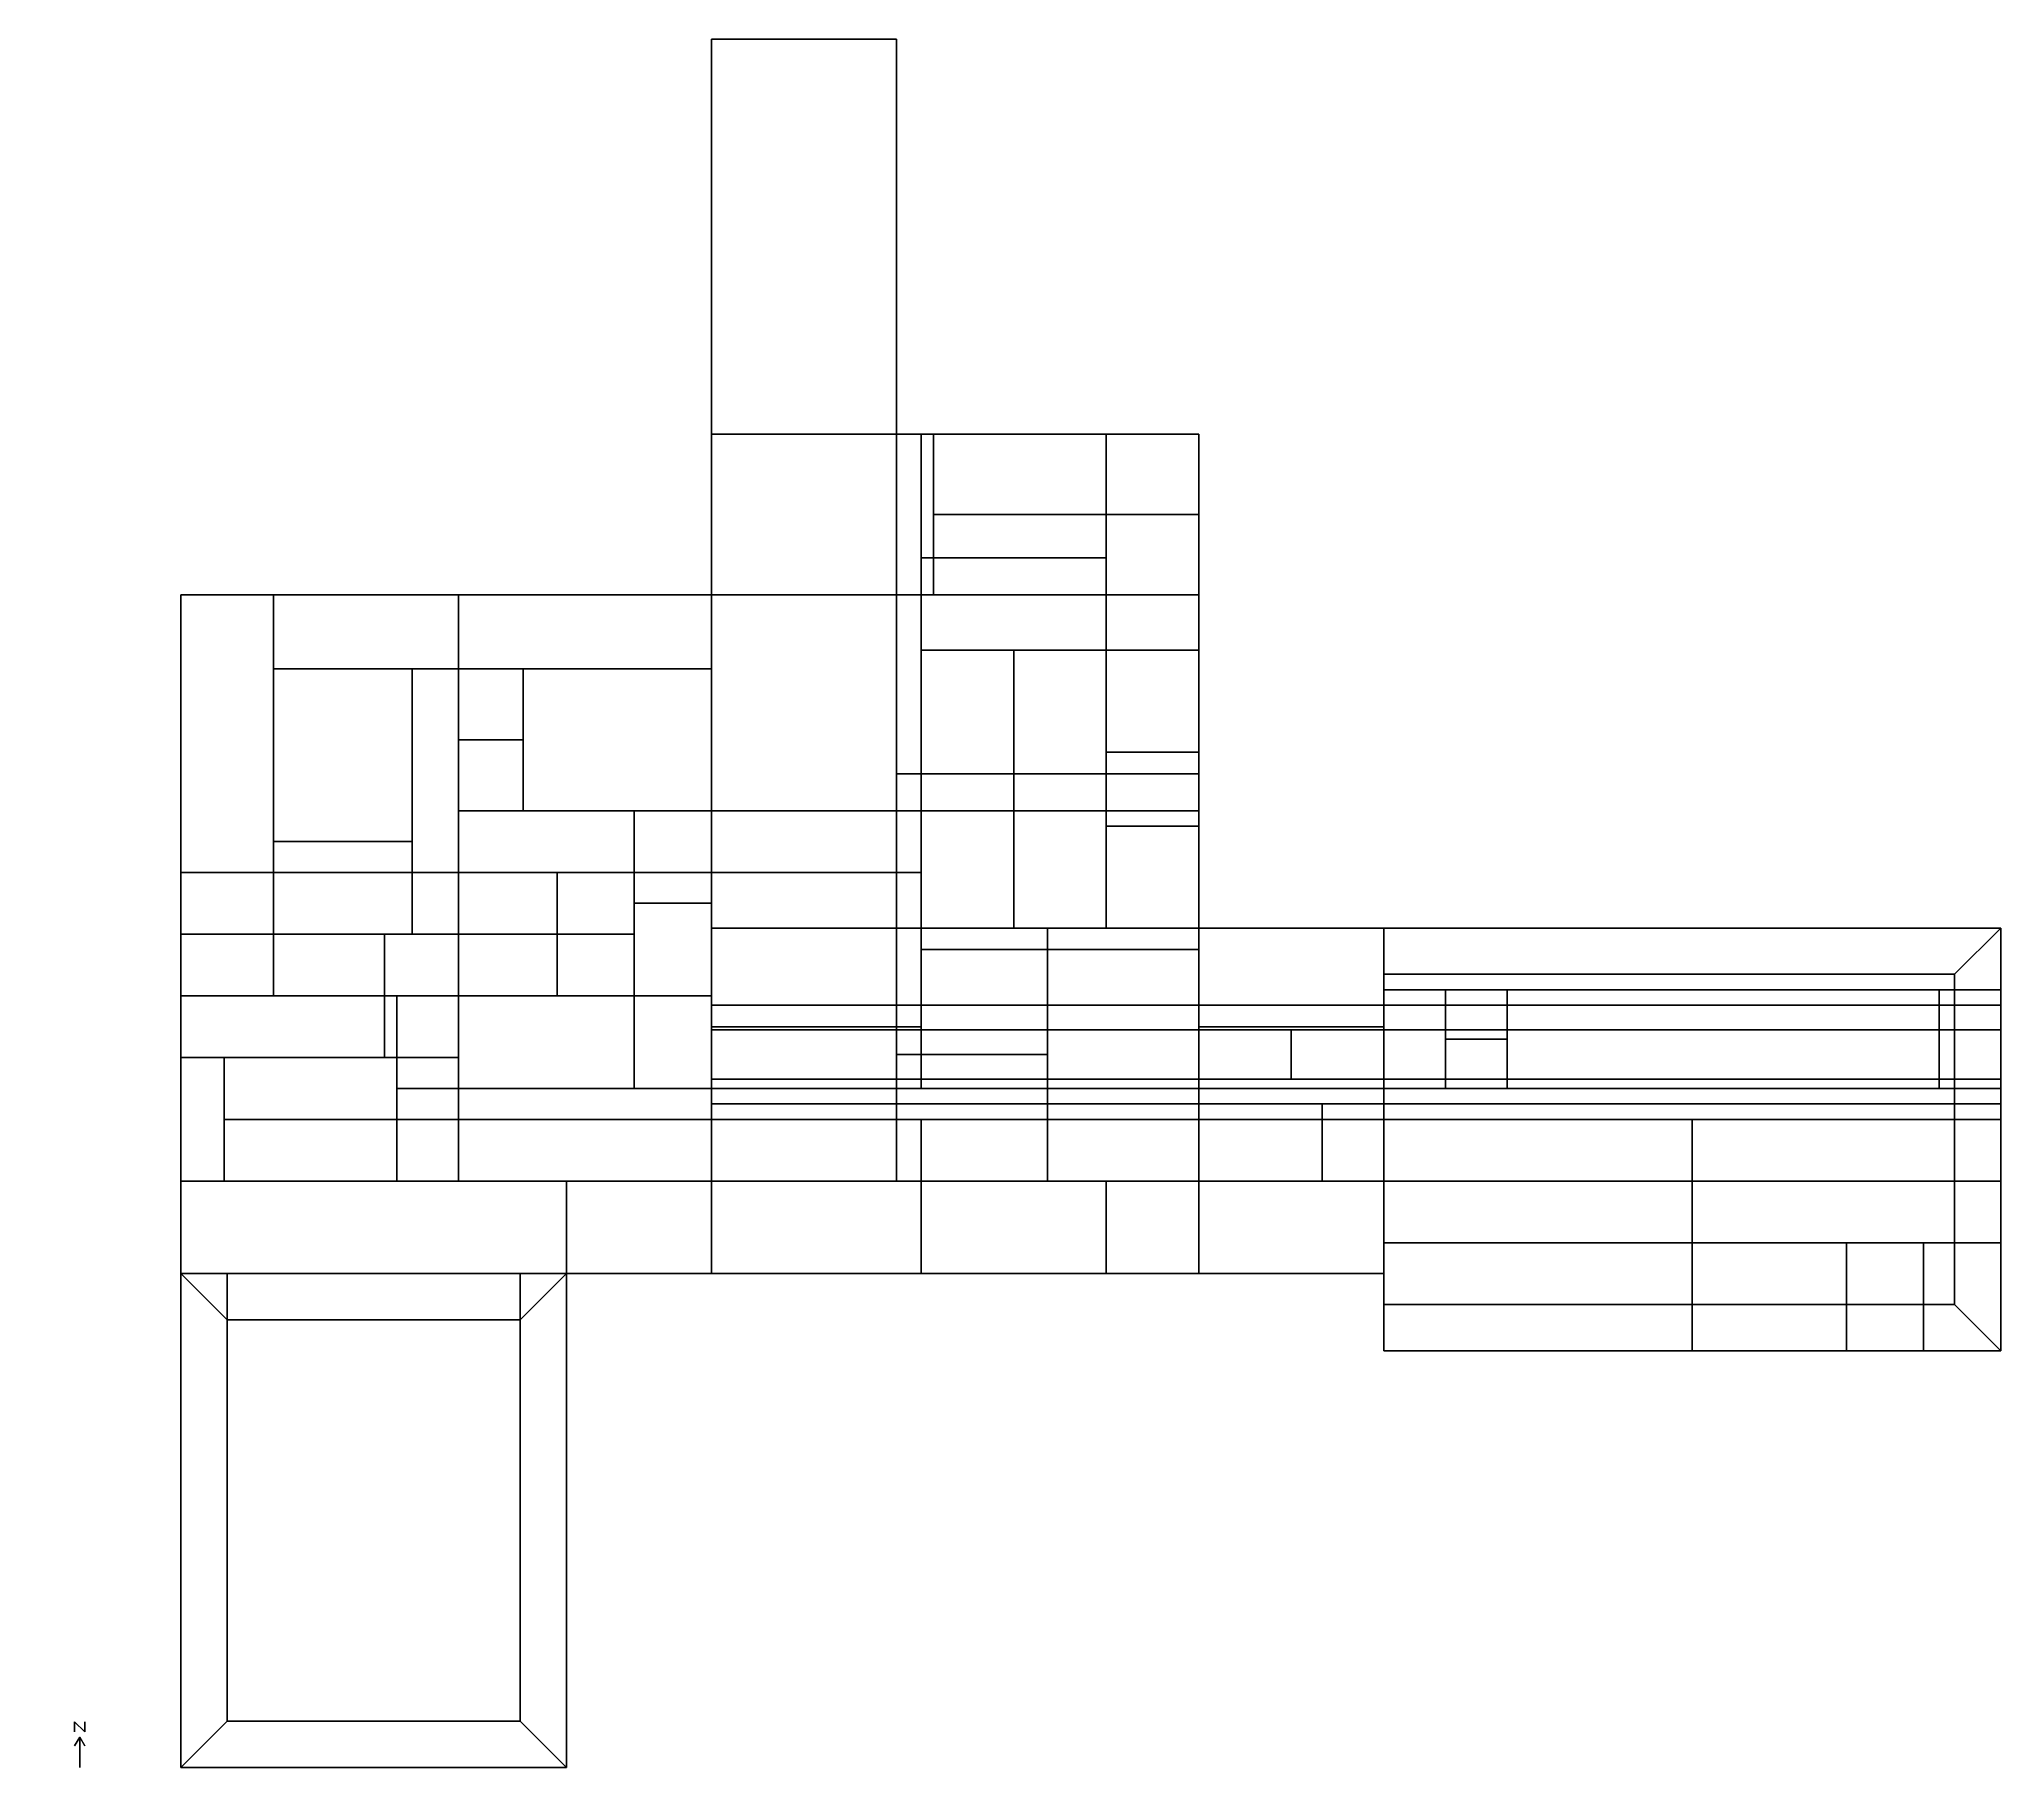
# Model space of a CAD drawing. Header units: metres. Extents: x -14 to 180, y -1 to 171.
import ezdxf

# ---------------------------------------------------------------- set-up
doc = ezdxf.new("R2010")
doc.units = ezdxf.units.M

msp = doc.modelspace()

# ---------------------------------------------------------------- linework, layer by layer
at = {"layer": '1', "color": 3}
for points in [[(-10.5, 4.5, 0.1), (-10.5, 4.5), (-10.5, 3.5), (-10.5, 3.5, 0.1)], [(-10.5, 4.5, 0.1), (-10.5, 4.5), (-9.5, 3.5), (-9.5, 3.5, 0.1)], [(-9.5, 4.5, 0.1), (-9.5, 4.5), (-9.5, 3.5), (-9.5, 3.5, 0.1)], [(-10, 3, 0.1), (-10, 3), (-10.5, 2.134), (-10.5, 2.134, 0.1)], [(-10, 3, 0.1), (-10, 3), (-10, 0), (-10, 0, 0.1)], [(-10, 3, 0.1), (-10, 3), (-9.5, 2.134), (-9.5, 2.134, 0.1)]]:
    msp.add_3dface(points, dxfattribs=at)
at = {"layer": 'FLOOR_1_CAFE', "color": 43}
for points in [[(100.584, 82.9056, 3.048), (100.584, 82.9056), (85.6488, 82.9056), (85.6488, 82.9056, 3.048)], [(85.6488, 82.9056, 3.048), (85.6488, 82.9056), (85.6488, 57.912), (85.6488, 57.912, 3.048)], [(100.584, 57.912, 3.048), (100.584, 57.912), (100.584, 82.9056), (100.584, 82.9056, 3.048)], [(85.6488, 57.912, 3.048), (85.6488, 57.912), (100.584, 57.912), (100.584, 57.912, 3.048)]]:
    msp.add_3dface(points, dxfattribs=at)
at = {"layer": 'FLOOR_1_CAFE', "color": 8}
msp.add_3dface([(100.584, 82.9056), (100.584, 57.912), (85.6488, 57.912), (85.6488, 82.9056)], dxfattribs=at)
at = {"layer": 'FLOOR_1_CAFE', "color": 15}
msp.add_3dface([(85.6488, 82.9056, 3.048), (85.6488, 57.912, 3.048), (100.584, 57.912, 3.048), (100.584, 82.9056, 3.048)], dxfattribs=at)
at = {"layer": 'FLOOR_1_CLEAN', "color": 43}
for points in [[(20.1168, 82.296, 3.048), (20.1168, 82.296), (20.1168, 76.2), (20.1168, 76.2, 3.048)], [(27.432, 82.296, 3.048), (27.432, 82.296), (20.1168, 82.296), (20.1168, 82.296, 3.048)], [(27.432, 76.2, 3.048), (27.432, 76.2), (27.432, 82.296), (27.432, 82.296, 3.048)], [(20.1168, 76.2, 3.048), (20.1168, 76.2), (27.432, 76.2), (27.432, 76.2, 3.048)]]:
    msp.add_3dface(points, dxfattribs=at)
at = {"layer": 'FLOOR_1_CLEAN', "color": 8}
msp.add_3dface([(27.432, 82.296), (27.432, 76.2), (20.1168, 76.2), (20.1168, 82.296)], dxfattribs=at)
at = {"layer": 'FLOOR_1_CLEAN', "color": 15}
msp.add_3dface([(20.1168, 82.296, 3.048), (20.1168, 76.2, 3.048), (27.432, 76.2, 3.048), (27.432, 82.296, 3.048)], dxfattribs=at)
at = {"layer": 'FLOOR_1_CONFERENCE', "color": 43}
for points in [[(100.584, 57.912, 3.048), (100.584, 57.912), (38.1, 57.912), (38.1, 57.912, 3.048)], [(38.1, 57.912, 3.048), (38.1, 57.912), (38.1, 48.768), (38.1, 48.768, 3.048)], [(100.584, 48.768, 3.048), (100.584, 48.768), (100.584, 57.912), (100.584, 57.912, 3.048)], [(38.1, 48.768, 3.048), (38.1, 48.768), (100.584, 48.768), (100.584, 48.768, 3.048)]]:
    msp.add_3dface(points, dxfattribs=at)
at = {"layer": 'FLOOR_1_CONFERENCE', "color": 8}
msp.add_3dface([(100.584, 57.912), (100.584, 48.768), (38.1, 48.768), (38.1, 57.912)], dxfattribs=at)
at = {"layer": 'FLOOR_1_CONFERENCE', "color": 15}
for points in [[(38.1, 57.912, 3.048), (38.1, 48.768, 3.048), (52.4256, 48.768, 3.048), (52.4256, 57.912, 3.048)], [(52.4256, 57.912, 3.048), (52.4256, 48.768, 3.048), (100.584, 48.768, 3.048), (100.584, 57.912, 3.048)]]:
    msp.add_3dface(points, dxfattribs=at)
at = {"layer": 'FLOOR_1_CONFERENCE', "color": 143}
msp.add_3dface([(38.15, 48.768, 2.3212), (38.15, 48.768, 1.1), (100.534, 48.768, 1.1), (100.534, 48.768, 2.3212)], dxfattribs=at)
at = {"layer": 'FLOOR_1_DINING', "color": 43}
for points in [[(100.584, 82.9056, 3.048), (100.584, 82.9056), (100.584, 57.912), (100.584, 57.912, 3.048)], [(118.872, 82.9056, 3.048), (118.872, 82.9056), (100.584, 82.9056), (100.584, 82.9056, 3.048)], [(118.872, 57.912, 3.048), (118.872, 57.912), (118.872, 82.9056), (118.872, 82.9056, 3.048)], [(100.584, 57.912, 3.048), (100.584, 57.912), (118.872, 57.912), (118.872, 57.912, 3.048)]]:
    msp.add_3dface(points, dxfattribs=at)
at = {"layer": 'FLOOR_1_DINING', "color": 8}
msp.add_3dface([(118.872, 82.9056), (118.872, 57.912), (100.584, 57.912), (100.584, 82.9056)], dxfattribs=at)
at = {"layer": 'FLOOR_1_DINING', "color": 15}
msp.add_3dface([(100.584, 82.9056, 3.048), (100.584, 57.912, 3.048), (118.872, 57.912, 3.048), (118.872, 82.9056, 3.048)], dxfattribs=at)
at = {"layer": 'FLOOR_1_DINING', "color": 143}
msp.add_3dface([(118.822, 82.9056, 2.3259), (118.822, 82.9056, 1.1), (100.634, 82.9056, 1.1), (100.634, 82.9056, 2.3259)], dxfattribs=at)
at = {"layer": 'FLOOR_1_ELEVATOR', "color": 43}
for points in [[(118.872, 57.912, 3.048), (118.872, 57.912), (100.584, 57.912), (100.584, 57.912, 3.048)], [(100.584, 57.912, 3.048), (100.584, 57.912), (100.584, 48.768), (100.584, 48.768, 3.048)], [(118.872, 48.768, 3.048), (118.872, 48.768), (118.872, 57.912), (118.872, 57.912, 3.048)], [(100.584, 48.768, 3.048), (100.584, 48.768), (118.872, 48.768), (118.872, 48.768, 3.048)]]:
    msp.add_3dface(points, dxfattribs=at)
at = {"layer": 'FLOOR_1_ELEVATOR', "color": 8}
msp.add_3dface([(118.872, 57.912), (118.872, 48.768), (100.584, 48.768), (100.584, 57.912)], dxfattribs=at)
at = {"layer": 'FLOOR_1_ELEVATOR', "color": 15}
msp.add_3dface([(100.584, 57.912, 3.048), (100.584, 48.768, 3.048), (118.872, 48.768, 3.048), (118.872, 57.912, 3.048)], dxfattribs=at)
at = {"layer": 'FLOOR_1_ELEVATOR', "color": 143}
msp.add_3dface([(100.634, 48.768, 2.3259), (100.634, 48.768, 1.1), (118.822, 48.768, 1.1), (118.822, 48.768, 2.3259)], dxfattribs=at)
at = {"layer": 'FLOOR_1_EXAM', "color": 43}
for points in [[(0, 82.296, 3.048), (0, 82.296), (0, 70.104), (0, 70.104, 3.048)], [(20.1168, 82.296, 3.048), (20.1168, 82.296), (0, 82.296), (0, 82.296, 3.048)], [(20.1168, 70.104, 3.048), (20.1168, 70.104), (20.1168, 82.296), (20.1168, 82.296, 3.048)], [(0, 70.104, 3.048), (0, 70.104), (20.1168, 70.104), (20.1168, 70.104, 3.048)]]:
    msp.add_3dface(points, dxfattribs=at)
at = {"layer": 'FLOOR_1_EXAM', "color": 8}
msp.add_3dface([(20.1168, 82.296), (20.1168, 70.104), (0, 70.104), (0, 82.296)], dxfattribs=at)
at = {"layer": 'FLOOR_1_EXAM', "color": 15}
msp.add_3dface([(0, 82.296, 3.048), (0, 70.104, 3.048), (20.1168, 70.104, 3.048), (20.1168, 82.296, 3.048)], dxfattribs=at)
at = {"layer": 'FLOOR_1_EXAM', "color": 143}
msp.add_3dface([(0, 82.246, 2.3293), (0, 82.246, 1.1), (0, 70.154, 1.1), (0, 70.154, 2.3293)], dxfattribs=at)
at = {"layer": 'FLOOR_1_FOOD_STORAGE', "color": 43}
for points in [[(85.6488, 70.4088, 3.048), (85.6488, 70.4088), (70.7136, 70.4088), (70.7136, 70.4088, 3.048)], [(70.7136, 70.4088, 3.048), (70.7136, 70.4088), (70.7136, 57.912), (70.7136, 57.912, 3.048)], [(85.6488, 57.912, 3.048), (85.6488, 57.912), (85.6488, 70.4088), (85.6488, 70.4088, 3.048)], [(70.7136, 57.912, 3.048), (70.7136, 57.912), (85.6488, 57.912), (85.6488, 57.912, 3.048)]]:
    msp.add_3dface(points, dxfattribs=at)
at = {"layer": 'FLOOR_1_FOOD_STORAGE', "color": 8}
msp.add_3dface([(85.6488, 70.4088), (85.6488, 57.912), (70.7136, 57.912), (70.7136, 70.4088)], dxfattribs=at)
at = {"layer": 'FLOOR_1_FOOD_STORAGE', "color": 15}
msp.add_3dface([(70.7136, 70.4088, 3.048), (70.7136, 57.912, 3.048), (85.6488, 57.912, 3.048), (85.6488, 70.4088, 3.048)], dxfattribs=at)
at = {"layer": 'FLOOR_1_GAS_STORAGE', "color": 43}
for points in [[(74.3712, 131.6736, 3.048), (74.3712, 131.6736), (70.7136, 131.6736), (70.7136, 131.6736, 3.048)], [(70.7136, 131.6736, 3.048), (70.7136, 131.6736), (70.7136, 115.824), (70.7136, 115.824, 3.048)], [(74.3712, 115.824, 3.048), (74.3712, 115.824), (74.3712, 131.6736), (74.3712, 131.6736, 3.048)], [(70.7136, 115.824, 3.048), (70.7136, 115.824), (74.3712, 115.824), (74.3712, 115.824, 3.048)]]:
    msp.add_3dface(points, dxfattribs=at)
at = {"layer": 'FLOOR_1_GAS_STORAGE', "color": 8}
msp.add_3dface([(74.3712, 131.6736), (74.3712, 115.824), (70.7136, 115.824), (70.7136, 131.6736)], dxfattribs=at)
at = {"layer": 'FLOOR_1_GAS_STORAGE', "color": 15}
msp.add_3dface([(70.7136, 131.6736, 3.048), (70.7136, 115.824, 3.048), (74.3712, 115.824, 3.048), (74.3712, 131.6736, 3.048)], dxfattribs=at)
at = {"layer": 'FLOOR_1_GAS_STORAGE', "color": 143}
msp.add_3dface([(74.3212, 131.6736, 2.3535), (74.3212, 131.6736, 1.1), (70.7636, 131.6736, 1.1), (70.7636, 131.6736, 2.3535)], dxfattribs=at)
at = {"layer": 'FLOOR_1_IMAGING', "color": 43}
for points in [[(4.2672, 70.104, 3.048), (4.2672, 70.104), (4.2672, 64.008), (4.2672, 64.008, 3.048)], [(27.432, 70.104, 3.048), (27.432, 70.104), (4.2672, 70.104), (4.2672, 70.104, 3.048)], [(27.432, 64.008, 3.048), (27.432, 64.008), (27.432, 70.104), (27.432, 70.104, 3.048)], [(4.2672, 64.008, 3.048), (4.2672, 64.008), (27.432, 64.008), (27.432, 64.008, 3.048)]]:
    msp.add_3dface(points, dxfattribs=at)
at = {"layer": 'FLOOR_1_IMAGING', "color": 8}
msp.add_3dface([(27.432, 70.104), (27.432, 64.008), (4.2672, 64.008), (4.2672, 70.104)], dxfattribs=at)
at = {"layer": 'FLOOR_1_IMAGING', "color": 15}
msp.add_3dface([(4.2672, 70.104, 3.048), (4.2672, 64.008, 3.048), (27.432, 64.008, 3.048), (27.432, 70.104, 3.048)], dxfattribs=at)
at = {"layer": 'FLOOR_1_KITCHEN', "color": 43}
for points in [[(85.6488, 82.9056, 3.048), (85.6488, 82.9056), (70.7136, 82.9056), (70.7136, 82.9056, 3.048)], [(70.7136, 82.9056, 3.048), (70.7136, 82.9056), (70.7136, 70.4088), (70.7136, 70.4088, 3.048)], [(85.6488, 70.4088, 3.048), (85.6488, 70.4088), (85.6488, 82.9056), (85.6488, 82.9056, 3.048)], [(70.7136, 70.4088, 3.048), (70.7136, 70.4088), (85.6488, 70.4088), (85.6488, 70.4088, 3.048)]]:
    msp.add_3dface(points, dxfattribs=at)
at = {"layer": 'FLOOR_1_KITCHEN', "color": 8}
msp.add_3dface([(85.6488, 82.9056), (85.6488, 70.4088), (70.7136, 70.4088), (70.7136, 82.9056)], dxfattribs=at)
at = {"layer": 'FLOOR_1_KITCHEN', "color": 15}
msp.add_3dface([(70.7136, 82.9056, 3.048), (70.7136, 70.4088, 3.048), (85.6488, 70.4088, 3.048), (85.6488, 82.9056, 3.048)], dxfattribs=at)
at = {"layer": 'FLOOR_1_LAB_1', "color": 43}
for points in [[(37.1856, 88.392, 3.048), (37.1856, 88.392), (37.1856, 76.2), (37.1856, 76.2, 3.048)], [(52.4256, 88.392, 3.048), (52.4256, 88.392), (37.1856, 88.392), (37.1856, 88.392, 3.048)], [(52.4256, 76.2, 3.048), (52.4256, 76.2), (52.4256, 88.392), (52.4256, 88.392, 3.048)], [(37.1856, 76.2, 3.048), (37.1856, 76.2), (52.4256, 76.2), (52.4256, 76.2, 3.048)]]:
    msp.add_3dface(points, dxfattribs=at)
at = {"layer": 'FLOOR_1_LAB_1', "color": 8}
msp.add_3dface([(52.4256, 88.392), (52.4256, 76.2), (37.1856, 76.2), (37.1856, 88.392)], dxfattribs=at)
at = {"layer": 'FLOOR_1_LAB_1', "color": 15}
msp.add_3dface([(37.1856, 88.392, 3.048), (37.1856, 76.2, 3.048), (52.4256, 76.2, 3.048), (52.4256, 88.392, 3.048)], dxfattribs=at)
at = {"layer": 'FLOOR_1_LAB_2', "color": 43}
for points in [[(100.584, 98.1456, 3.048), (100.584, 98.1456), (70.7136, 98.1456), (70.7136, 98.1456, 3.048)], [(70.7136, 98.1456, 3.048), (70.7136, 98.1456), (70.7136, 82.9056), (70.7136, 82.9056, 3.048)], [(100.584, 82.9056, 3.048), (100.584, 82.9056), (100.584, 98.1456), (100.584, 98.1456, 3.048)], [(70.7136, 82.9056, 3.048), (70.7136, 82.9056), (100.584, 82.9056), (100.584, 82.9056, 3.048)]]:
    msp.add_3dface(points, dxfattribs=at)
at = {"layer": 'FLOOR_1_LAB_2', "color": 8}
msp.add_3dface([(100.584, 98.1456), (100.584, 82.9056), (70.7136, 82.9056), (70.7136, 98.1456)], dxfattribs=at)
at = {"layer": 'FLOOR_1_LAB_2', "color": 15}
msp.add_3dface([(70.7136, 98.1456, 3.048), (70.7136, 82.9056, 3.048), (100.584, 82.9056, 3.048), (100.584, 98.1456, 3.048)], dxfattribs=at)
at = {"layer": 'FLOOR_1_LAB_2', "color": 143}
msp.add_3dface([(100.584, 82.9556, 2.3273), (100.584, 82.9556, 1.1), (100.584, 98.0956, 1.1), (100.584, 98.0956, 2.3273)], dxfattribs=at)
at = {"layer": 'FLOOR_1_LAUNDRY', "color": 43}
for points in [[(74.3712, 123.7488, 3.048), (74.3712, 123.7488), (74.3712, 115.824), (74.3712, 115.824, 3.048)], [(100.584, 123.7488, 3.048), (100.584, 123.7488), (74.3712, 123.7488), (74.3712, 123.7488, 3.048)], [(100.584, 115.824, 3.048), (100.584, 115.824), (100.584, 123.7488), (100.584, 123.7488, 3.048)], [(74.3712, 115.824, 3.048), (74.3712, 115.824), (100.584, 115.824), (100.584, 115.824, 3.048)]]:
    msp.add_3dface(points, dxfattribs=at)
at = {"layer": 'FLOOR_1_LAUNDRY', "color": 8}
msp.add_3dface([(100.584, 123.7488), (100.584, 115.824), (74.3712, 115.824), (74.3712, 123.7488)], dxfattribs=at)
at = {"layer": 'FLOOR_1_LAUNDRY', "color": 15}
msp.add_3dface([(74.3712, 123.7488, 3.048), (74.3712, 115.824, 3.048), (100.584, 115.824, 3.048), (100.584, 123.7488, 3.048)], dxfattribs=at)
at = {"layer": 'FLOOR_1_LAUNDRY', "color": 143}
msp.add_3dface([(100.584, 115.874, 2.3348), (100.584, 115.874, 1.1), (100.584, 123.6988, 1.1), (100.584, 123.6988, 2.3348)], dxfattribs=at)
at = {"layer": 'FLOOR_1_LOBBY', "color": 43}
for points in [[(0, 57.912, 3.048), (0, 57.912), (0, 48.768), (0, 48.768, 3.048)], [(38.1, 57.912, 3.048), (38.1, 57.912), (0, 57.912), (0, 57.912, 3.048)], [(38.1, 48.768, 3.048), (38.1, 48.768), (38.1, 57.912), (38.1, 57.912, 3.048)], [(0, 48.768, 3.048), (0, 48.768), (4.572, 48.768), (4.572, 48.768, 3.048)], [(4.572, 48.768, 3.048), (4.572, 48.768), (33.528, 48.768), (33.528, 48.768, 3.048)], [(33.528, 48.768, 3.048), (33.528, 48.768), (38.1, 48.768), (38.1, 48.768, 3.048)]]:
    msp.add_3dface(points, dxfattribs=at)
at = {"layer": 'FLOOR_1_LOBBY', "color": 8}
msp.add_3dface([(38.1, 57.912), (38.1, 48.768), (0, 48.768), (0, 57.912)], dxfattribs=at)
at = {"layer": 'FLOOR_1_LOBBY', "color": 15}
msp.add_3dface([(0, 57.912, 3.048), (0, 48.768, 3.048), (38.1, 48.768, 3.048), (38.1, 57.912, 3.048)], dxfattribs=at)
at = {"layer": 'FLOOR_1_LOBBY', "color": 143}
msp.add_3dface([(0, 57.862, 2.3327), (0, 57.862, 1.1), (0, 48.818, 1.1), (0, 48.818, 2.3327)], dxfattribs=at)
at = {"layer": 'FLOOR_1_LOUNGE', "color": 43}
for points in [[(27.432, 88.392, 3.048), (27.432, 88.392), (27.432, 76.2), (27.432, 76.2, 3.048)], [(37.1856, 88.392, 3.048), (37.1856, 88.392), (27.432, 88.392), (27.432, 88.392, 3.048)], [(37.1856, 76.2, 3.048), (37.1856, 76.2), (37.1856, 88.392), (37.1856, 88.392, 3.048)], [(27.432, 76.2, 3.048), (27.432, 76.2), (37.1856, 76.2), (37.1856, 76.2, 3.048)]]:
    msp.add_3dface(points, dxfattribs=at)
at = {"layer": 'FLOOR_1_LOUNGE', "color": 8}
msp.add_3dface([(37.1856, 88.392), (37.1856, 76.2), (27.432, 76.2), (27.432, 88.392)], dxfattribs=at)
at = {"layer": 'FLOOR_1_LOUNGE', "color": 15}
msp.add_3dface([(27.432, 88.392, 3.048), (27.432, 76.2, 3.048), (37.1856, 76.2, 3.048), (37.1856, 88.392, 3.048)], dxfattribs=at)
at = {"layer": 'FLOOR_1_MECH_1', "color": 43}
for points in [[(0, 115.824, 3.048), (0, 115.824), (0, 88.392), (0, 88.392, 3.048)], [(27.432, 115.824, 3.048), (27.432, 115.824), (0, 115.824), (0, 115.824, 3.048)], [(27.432, 88.392, 3.048), (27.432, 88.392), (27.432, 115.824), (27.432, 115.824, 3.048)], [(0, 88.392, 3.048), (0, 88.392), (27.432, 88.392), (27.432, 88.392, 3.048)]]:
    msp.add_3dface(points, dxfattribs=at)
at = {"layer": 'FLOOR_1_MECH_1', "color": 8}
msp.add_3dface([(27.432, 115.824), (27.432, 88.392), (0, 88.392), (0, 115.824)], dxfattribs=at)
at = {"layer": 'FLOOR_1_MECH_1', "color": 15}
msp.add_3dface([(0, 115.824, 3.048), (0, 88.392, 3.048), (27.432, 88.392, 3.048), (27.432, 115.824, 3.048)], dxfattribs=at)
at = {"layer": 'FLOOR_1_MECH_1', "color": 143}
for points in [[(0, 115.774, 2.3237), (0, 115.774, 1.1), (0, 88.442, 1.1), (0, 88.442, 2.3237)], [(27.382, 115.824, 2.3237), (27.382, 115.824, 1.1), (0.05, 115.824, 1.1), (0.05, 115.824, 2.3237)]]:
    msp.add_3dface(points, dxfattribs=at)
at = {"layer": 'FLOOR_1_MECH_2', "color": 43}
for points in [[(70.7136, 170.688, 3.048), (70.7136, 170.688), (52.4256, 170.688), (52.4256, 170.688, 3.048)], [(52.4256, 170.688, 3.048), (52.4256, 170.688), (52.4256, 115.824), (52.4256, 115.824, 3.048)], [(70.7136, 131.6736, 3.048), (70.7136, 131.6736), (70.7136, 170.688), (70.7136, 170.688, 3.048)], [(70.7136, 115.824, 3.048), (70.7136, 115.824), (70.7136, 131.6736), (70.7136, 131.6736, 3.048)], [(52.4256, 115.824, 3.048), (52.4256, 115.824), (70.7136, 115.824), (70.7136, 115.824, 3.048)]]:
    msp.add_3dface(points, dxfattribs=at)
at = {"layer": 'FLOOR_1_MECH_2', "color": 8}
msp.add_3dface([(70.7136, 170.688), (70.7136, 115.824), (52.4256, 115.824), (52.4256, 170.688)], dxfattribs=at)
at = {"layer": 'FLOOR_1_MECH_2', "color": 15}
for points in [[(52.4256, 170.688, 3.048), (52.4256, 131.6736, 3.048), (70.7136, 131.6736, 3.048), (70.7136, 170.688, 3.048)], [(52.4256, 131.6736, 3.048), (52.4256, 115.824, 3.048), (70.7136, 115.824, 3.048), (70.7136, 131.6736, 3.048)]]:
    msp.add_3dface(points, dxfattribs=at)
at = {"layer": 'FLOOR_1_MECH_2', "color": 143}
for points in [[(52.4256, 170.638, 2.3214), (52.4256, 170.638, 1.1), (52.4256, 115.874, 1.1), (52.4256, 115.874, 2.3214)], [(70.6636, 170.688, 2.3259), (70.6636, 170.688, 1.1), (52.4756, 170.688, 1.1), (52.4756, 170.688, 2.3259)], [(70.7136, 131.7236, 2.3223), (70.7136, 131.7236, 1.1), (70.7136, 170.638, 1.1), (70.7136, 170.638, 2.3223)]]:
    msp.add_3dface(points, dxfattribs=at)
at = {"layer": 'FLOOR_1_OFFICE_1', "color": 43}
for points in [[(52.4256, 115.824, 3.048), (52.4256, 115.824), (27.432, 115.824), (27.432, 115.824, 3.048)], [(27.432, 115.824, 3.048), (27.432, 115.824), (27.432, 88.392), (27.432, 88.392, 3.048)], [(52.4256, 88.392, 3.048), (52.4256, 88.392), (52.4256, 115.824), (52.4256, 115.824, 3.048)], [(27.432, 88.392, 3.048), (27.432, 88.392), (52.4256, 88.392), (52.4256, 88.392, 3.048)]]:
    msp.add_3dface(points, dxfattribs=at)
at = {"layer": 'FLOOR_1_OFFICE_1', "color": 8}
msp.add_3dface([(52.4256, 115.824), (52.4256, 88.392), (27.432, 88.392), (27.432, 115.824)], dxfattribs=at)
at = {"layer": 'FLOOR_1_OFFICE_1', "color": 15}
msp.add_3dface([(27.432, 115.824, 3.048), (27.432, 88.392, 3.048), (52.4256, 88.392, 3.048), (52.4256, 115.824, 3.048)], dxfattribs=at)
at = {"layer": 'FLOOR_1_OFFICE_1', "color": 143}
msp.add_3dface([(52.3756, 115.824, 2.3241), (52.3756, 115.824, 1.1), (27.482, 115.824, 1.1), (27.482, 115.824, 2.3241)], dxfattribs=at)
at = {"layer": 'FLOOR_1_OFFICE_2', "color": 43}
for points in [[(100.584, 115.824, 3.048), (100.584, 115.824), (70.7136, 115.824), (70.7136, 115.824, 3.048)], [(70.7136, 115.824, 3.048), (70.7136, 115.824), (70.7136, 98.1456), (70.7136, 98.1456, 3.048)], [(100.584, 98.1456, 3.048), (100.584, 98.1456), (100.584, 115.824), (100.584, 115.824, 3.048)], [(70.7136, 98.1456, 3.048), (70.7136, 98.1456), (100.584, 98.1456), (100.584, 98.1456, 3.048)]]:
    msp.add_3dface(points, dxfattribs=at)
at = {"layer": 'FLOOR_1_OFFICE_2', "color": 8}
msp.add_3dface([(100.584, 115.824), (100.584, 98.1456), (70.7136, 98.1456), (70.7136, 115.824)], dxfattribs=at)
at = {"layer": 'FLOOR_1_OFFICE_2', "color": 15}
msp.add_3dface([(70.7136, 115.824, 3.048), (70.7136, 98.1456, 3.048), (100.584, 98.1456, 3.048), (100.584, 115.824, 3.048)], dxfattribs=at)
at = {"layer": 'FLOOR_1_OFFICE_2', "color": 143}
msp.add_3dface([(100.584, 98.1956, 2.3261), (100.584, 98.1956, 1.1), (100.584, 115.774, 1.1), (100.584, 115.774, 2.3261)], dxfattribs=at)
at = {"layer": 'FLOOR_1_OFFICE_3', "color": 43}
for points in [[(175.26, 78.3336, 3.048), (175.26, 78.3336), (118.872, 78.3336), (118.872, 78.3336, 3.048)], [(118.872, 78.3336, 3.048), (118.872, 78.3336), (118.872, 48.768), (118.872, 48.768, 3.048)], [(175.26, 45.72, 3.048), (175.26, 45.72), (175.26, 78.3336), (175.26, 78.3336, 3.048)], [(118.872, 48.768, 3.048), (118.872, 48.768), (118.872, 45.72), (118.872, 45.72, 3.048)], [(118.872, 45.72, 3.048), (118.872, 45.72), (175.26, 45.72), (175.26, 45.72, 3.048)]]:
    msp.add_3dface(points, dxfattribs=at)
at = {"layer": 'FLOOR_1_OFFICE_3', "color": 8}
msp.add_3dface([(175.26, 78.3336), (175.26, 45.72), (118.872, 45.72), (118.872, 78.3336)], dxfattribs=at)
at = {"layer": 'FLOOR_1_OFFICE_3', "color": 15}
msp.add_3dface([(118.872, 78.3336, 3.048), (118.872, 45.72, 3.048), (175.26, 45.72, 3.048), (175.26, 78.3336, 3.048)], dxfattribs=at)
at = {"layer": 'FLOOR_1_OFFICE_3', "color": 143}
msp.add_3dface([(118.872, 48.718, 2.3606), (118.872, 48.718, 1.1), (118.872, 45.77, 1.1), (118.872, 45.77, 2.3606)], dxfattribs=at)
at = {"layer": 'FLOOR_1_OFFICE_3_PERIMETER_1', "color": 43}
for points in [[(118.872, 82.9056, 3.048), (118.872, 82.9056), (118.872, 78.3336), (118.872, 78.3336, 3.048)], [(179.832, 82.9056, 3.048), (179.832, 82.9056), (118.872, 82.9056), (118.872, 82.9056, 3.048)], [(175.26, 78.3336, 3.048), (175.26, 78.3336), (179.832, 82.9056), (179.832, 82.9056, 3.048)], [(118.872, 78.3336, 3.048), (118.872, 78.3336), (175.26, 78.3336), (175.26, 78.3336, 3.048)]]:
    msp.add_3dface(points, dxfattribs=at)
at = {"layer": 'FLOOR_1_OFFICE_3_PERIMETER_1', "color": 8}
msp.add_3dface([(179.832, 82.9056), (175.26, 78.3336), (118.872, 78.3336), (118.872, 82.9056)], dxfattribs=at)
at = {"layer": 'FLOOR_1_OFFICE_3_PERIMETER_1', "color": 15}
msp.add_3dface([(118.872, 82.9056, 3.048), (118.872, 78.3336, 3.048), (175.26, 78.3336, 3.048), (179.832, 82.9056, 3.048)], dxfattribs=at)
at = {"layer": 'FLOOR_1_OFFICE_3_PERIMETER_1', "color": 143}
msp.add_3dface([(179.782, 82.9056, 2.3212), (179.782, 82.9056, 1.1), (118.922, 82.9056, 1.1), (118.922, 82.9056, 2.3212)], dxfattribs=at)
at = {"layer": 'FLOOR_1_OFFICE_3_PERIMETER_2', "color": 43}
for points in [[(179.832, 82.9056, 3.048), (179.832, 82.9056), (175.26, 78.3336), (175.26, 78.3336, 3.048)], [(179.832, 41.148, 3.048), (179.832, 41.148), (179.832, 82.9056), (179.832, 82.9056, 3.048)], [(175.26, 78.3336, 3.048), (175.26, 78.3336), (175.26, 45.72), (175.26, 45.72, 3.048)], [(175.26, 45.72, 3.048), (175.26, 45.72), (179.832, 41.148), (179.832, 41.148, 3.048)]]:
    msp.add_3dface(points, dxfattribs=at)
at = {"layer": 'FLOOR_1_OFFICE_3_PERIMETER_2', "color": 8}
msp.add_3dface([(179.832, 82.9056), (179.832, 41.148), (175.26, 45.72), (175.26, 78.3336)], dxfattribs=at)
at = {"layer": 'FLOOR_1_OFFICE_3_PERIMETER_2', "color": 15}
msp.add_3dface([(179.832, 82.9056, 3.048), (175.26, 78.3336, 3.048), (175.26, 45.72, 3.048), (179.832, 41.148, 3.048)], dxfattribs=at)
at = {"layer": 'FLOOR_1_OFFICE_3_PERIMETER_2', "color": 143}
msp.add_3dface([(179.832, 41.198, 2.3221), (179.832, 41.198, 1.1), (179.832, 82.8556, 1.1), (179.832, 82.8556, 2.3221)], dxfattribs=at)
at = {"layer": 'FLOOR_1_OFFICE_3_PERIMETER_3', "color": 43}
for points in [[(118.872, 45.72, 3.048), (118.872, 45.72), (118.872, 41.148), (118.872, 41.148, 3.048)], [(175.26, 45.72, 3.048), (175.26, 45.72), (118.872, 45.72), (118.872, 45.72, 3.048)], [(179.832, 41.148, 3.048), (179.832, 41.148), (175.26, 45.72), (175.26, 45.72, 3.048)], [(118.872, 41.148, 3.048), (118.872, 41.148), (179.832, 41.148), (179.832, 41.148, 3.048)]]:
    msp.add_3dface(points, dxfattribs=at)
at = {"layer": 'FLOOR_1_OFFICE_3_PERIMETER_3', "color": 8}
msp.add_3dface([(179.832, 41.148), (118.872, 41.148), (118.872, 45.72), (175.26, 45.72)], dxfattribs=at)
at = {"layer": 'FLOOR_1_OFFICE_3_PERIMETER_3', "color": 15}
msp.add_3dface([(118.872, 45.72, 3.048), (118.872, 41.148, 3.048), (179.832, 41.148, 3.048), (175.26, 45.72, 3.048)], dxfattribs=at)
at = {"layer": 'FLOOR_1_OFFICE_3_PERIMETER_3', "color": 143}
for points in [[(118.872, 45.67, 2.3465), (118.872, 45.67, 1.1), (118.872, 41.198, 1.1), (118.872, 41.198, 2.3465)], [(118.922, 41.148, 2.3212), (118.922, 41.148, 1.1), (179.782, 41.148, 1.1), (179.782, 41.148, 2.3212)]]:
    msp.add_3dface(points, dxfattribs=at)
at = {"layer": 'FLOOR_1_PATIENT', "color": 43}
for points in [[(0, 88.392, 3.048), (0, 88.392), (0, 82.296), (0, 82.296, 3.048)], [(27.432, 88.392, 3.048), (27.432, 88.392), (0, 88.392), (0, 88.392, 3.048)], [(27.432, 82.296, 3.048), (27.432, 82.296), (27.432, 88.392), (27.432, 88.392, 3.048)], [(0, 82.296, 3.048), (0, 82.296), (27.432, 82.296), (27.432, 82.296, 3.048)]]:
    msp.add_3dface(points, dxfattribs=at)
at = {"layer": 'FLOOR_1_PATIENT', "color": 8}
msp.add_3dface([(27.432, 88.392), (27.432, 82.296), (0, 82.296), (0, 88.392)], dxfattribs=at)
at = {"layer": 'FLOOR_1_PATIENT', "color": 15}
msp.add_3dface([(0, 88.392, 3.048), (0, 82.296, 3.048), (27.432, 82.296, 3.048), (27.432, 88.392, 3.048)], dxfattribs=at)
at = {"layer": 'FLOOR_1_PATIENT', "color": 143}
msp.add_3dface([(0, 88.342, 2.3395), (0, 88.342, 1.1), (0, 82.346, 1.1), (0, 82.346, 2.3395)], dxfattribs=at)
at = {"layer": 'FLOOR_1_PHARMACY', "color": 43}
for points in [[(70.7136, 88.392, 3.048), (70.7136, 88.392), (52.4256, 88.392), (52.4256, 88.392, 3.048)], [(52.4256, 88.392, 3.048), (52.4256, 88.392), (52.4256, 57.912), (52.4256, 57.912, 3.048)], [(70.7136, 57.912, 3.048), (70.7136, 57.912), (70.7136, 88.392), (70.7136, 88.392, 3.048)], [(52.4256, 57.912, 3.048), (52.4256, 57.912), (70.7136, 57.912), (70.7136, 57.912, 3.048)]]:
    msp.add_3dface(points, dxfattribs=at)
at = {"layer": 'FLOOR_1_PHARMACY', "color": 8}
msp.add_3dface([(70.7136, 88.392), (70.7136, 57.912), (52.4256, 57.912), (52.4256, 88.392)], dxfattribs=at)
at = {"layer": 'FLOOR_1_PHARMACY', "color": 15}
msp.add_3dface([(52.4256, 88.392, 3.048), (52.4256, 57.912, 3.048), (70.7136, 57.912, 3.048), (70.7136, 88.392, 3.048)], dxfattribs=at)
at = {"layer": 'FLOOR_1_PHYSICAL_THERAPY', "color": 43}
for points in [[(27.432, 76.2, 3.048), (27.432, 76.2), (27.432, 57.912), (27.432, 57.912, 3.048)], [(52.4256, 76.2, 3.048), (52.4256, 76.2), (27.432, 76.2), (27.432, 76.2, 3.048)], [(52.4256, 57.912, 3.048), (52.4256, 57.912), (52.4256, 76.2), (52.4256, 76.2, 3.048)], [(27.432, 57.912, 3.048), (27.432, 57.912), (52.4256, 57.912), (52.4256, 57.912, 3.048)]]:
    msp.add_3dface(points, dxfattribs=at)
at = {"layer": 'FLOOR_1_PHYSICAL_THERAPY', "color": 8}
msp.add_3dface([(52.4256, 76.2), (52.4256, 57.912), (27.432, 57.912), (27.432, 76.2)], dxfattribs=at)
at = {"layer": 'FLOOR_1_PHYSICAL_THERAPY', "color": 15}
msp.add_3dface([(27.432, 76.2, 3.048), (27.432, 57.912, 3.048), (52.4256, 57.912, 3.048), (52.4256, 76.2, 3.048)], dxfattribs=at)
at = {"layer": 'FLOOR_1_RECEIVING', "color": 43}
for points in [[(74.3712, 131.6736, 3.048), (74.3712, 131.6736), (74.3712, 123.7488), (74.3712, 123.7488, 3.048)], [(100.584, 131.6736, 3.048), (100.584, 131.6736), (74.3712, 131.6736), (74.3712, 131.6736, 3.048)], [(100.584, 123.7488, 3.048), (100.584, 123.7488), (100.584, 131.6736), (100.584, 131.6736, 3.048)], [(74.3712, 123.7488, 3.048), (74.3712, 123.7488), (100.584, 123.7488), (100.584, 123.7488, 3.048)]]:
    msp.add_3dface(points, dxfattribs=at)
at = {"layer": 'FLOOR_1_RECEIVING', "color": 8}
msp.add_3dface([(100.584, 131.6736), (100.584, 123.7488), (74.3712, 123.7488), (74.3712, 131.6736)], dxfattribs=at)
at = {"layer": 'FLOOR_1_RECEIVING', "color": 15}
msp.add_3dface([(74.3712, 131.6736, 3.048), (74.3712, 123.7488, 3.048), (100.584, 123.7488, 3.048), (100.584, 131.6736, 3.048)], dxfattribs=at)
at = {"layer": 'FLOOR_1_RECEIVING', "color": 143}
for points in [[(100.534, 131.6736, 2.3239), (100.534, 131.6736, 1.1), (74.4212, 131.6736, 1.1), (74.4212, 131.6736, 2.3239)], [(100.584, 123.7988, 2.3348), (100.584, 123.7988, 1.1), (100.584, 131.6236, 1.1), (100.584, 131.6236, 2.3348)]]:
    msp.add_3dface(points, dxfattribs=at)
at = {"layer": 'FLOOR_1_RECEPTION', "color": 43}
for points in [[(0, 70.104, 3.048), (0, 70.104), (0, 57.912), (0, 57.912, 3.048)], [(4.2672, 70.104, 3.048), (4.2672, 70.104), (0, 70.104), (0, 70.104, 3.048)], [(4.2672, 57.912, 3.048), (4.2672, 57.912), (4.2672, 70.104), (4.2672, 70.104, 3.048)], [(0, 57.912, 3.048), (0, 57.912), (4.2672, 57.912), (4.2672, 57.912, 3.048)]]:
    msp.add_3dface(points, dxfattribs=at)
at = {"layer": 'FLOOR_1_RECEPTION', "color": 8}
msp.add_3dface([(4.2672, 70.104), (4.2672, 57.912), (0, 57.912), (0, 70.104)], dxfattribs=at)
at = {"layer": 'FLOOR_1_RECEPTION', "color": 15}
msp.add_3dface([(0, 70.104, 3.048), (0, 57.912, 3.048), (4.2672, 57.912, 3.048), (4.2672, 70.104, 3.048)], dxfattribs=at)
at = {"layer": 'FLOOR_1_RECEPTION', "color": 143}
msp.add_3dface([(0, 70.054, 2.3293), (0, 70.054, 1.1), (0, 57.962, 1.1), (0, 57.962, 2.3293)], dxfattribs=at)
at = {"layer": 'FLOOR_1_SOIL', "color": 43}
for points in [[(20.1168, 76.2, 3.048), (20.1168, 76.2), (20.1168, 70.104), (20.1168, 70.104, 3.048)], [(27.432, 76.2, 3.048), (27.432, 76.2), (20.1168, 76.2), (20.1168, 76.2, 3.048)], [(27.432, 70.104, 3.048), (27.432, 70.104), (27.432, 76.2), (27.432, 76.2, 3.048)], [(20.1168, 70.104, 3.048), (20.1168, 70.104), (27.432, 70.104), (27.432, 70.104, 3.048)]]:
    msp.add_3dface(points, dxfattribs=at)
at = {"layer": 'FLOOR_1_SOIL', "color": 8}
msp.add_3dface([(27.432, 76.2), (27.432, 70.104), (20.1168, 70.104), (20.1168, 76.2)], dxfattribs=at)
at = {"layer": 'FLOOR_1_SOIL', "color": 15}
msp.add_3dface([(20.1168, 76.2, 3.048), (20.1168, 70.104, 3.048), (27.432, 70.104, 3.048), (27.432, 76.2, 3.048)], dxfattribs=at)
at = {"layer": 'FLOOR_1_STORAGE', "color": 43}
for points in [[(70.7136, 115.824, 3.048), (70.7136, 115.824), (52.4256, 115.824), (52.4256, 115.824, 3.048)], [(52.4256, 115.824, 3.048), (52.4256, 115.824), (52.4256, 88.392), (52.4256, 88.392, 3.048)], [(70.7136, 88.392, 3.048), (70.7136, 88.392), (70.7136, 115.824), (70.7136, 115.824, 3.048)], [(52.4256, 88.392, 3.048), (52.4256, 88.392), (70.7136, 88.392), (70.7136, 88.392, 3.048)]]:
    msp.add_3dface(points, dxfattribs=at)
at = {"layer": 'FLOOR_1_STORAGE', "color": 8}
msp.add_3dface([(70.7136, 115.824), (70.7136, 88.392), (52.4256, 88.392), (52.4256, 115.824)], dxfattribs=at)
at = {"layer": 'FLOOR_1_STORAGE', "color": 15}
msp.add_3dface([(52.4256, 115.824, 3.048), (52.4256, 88.392, 3.048), (70.7136, 88.392, 3.048), (70.7136, 115.824, 3.048)], dxfattribs=at)
at = {"layer": 'FLOOR_1_WAITING', "color": 43}
for points in [[(4.2672, 64.008, 3.048), (4.2672, 64.008), (4.2672, 57.912), (4.2672, 57.912, 3.048)], [(27.432, 64.008, 3.048), (27.432, 64.008), (4.2672, 64.008), (4.2672, 64.008, 3.048)], [(27.432, 57.912, 3.048), (27.432, 57.912), (27.432, 64.008), (27.432, 64.008, 3.048)], [(4.2672, 57.912, 3.048), (4.2672, 57.912), (27.432, 57.912), (27.432, 57.912, 3.048)]]:
    msp.add_3dface(points, dxfattribs=at)
at = {"layer": 'FLOOR_1_WAITING', "color": 8}
msp.add_3dface([(27.432, 64.008), (27.432, 57.912), (4.2672, 57.912), (4.2672, 64.008)], dxfattribs=at)
at = {"layer": 'FLOOR_1_WAITING', "color": 15}
msp.add_3dface([(4.2672, 64.008, 3.048), (4.2672, 57.912, 3.048), (27.432, 57.912, 3.048), (27.432, 64.008, 3.048)], dxfattribs=at)
at = {"layer": 'FLOOR_2_CHAPEL', "color": 43}
for points in [[(73.152, 57.912, 6.096), (73.152, 57.912, 3.048), (52.4256, 57.912, 3.048), (52.4256, 57.912, 6.096)], [(52.4256, 57.912, 6.096), (52.4256, 57.912, 3.048), (52.4256, 48.768, 3.048), (52.4256, 48.768, 6.096)], [(73.152, 48.768, 6.096), (73.152, 48.768, 3.048), (73.152, 57.912, 3.048), (73.152, 57.912, 6.096)], [(52.4256, 48.768, 6.096), (52.4256, 48.768, 3.048), (73.152, 48.768, 3.048), (73.152, 48.768, 6.096)]]:
    msp.add_3dface(points, dxfattribs=at)
at = {"layer": 'FLOOR_2_CHAPEL', "color": 8}
msp.add_3dface([(73.152, 57.912, 3.048), (73.152, 48.768, 3.048), (52.4256, 48.768, 3.048), (52.4256, 57.912, 3.048)], dxfattribs=at)
at = {"layer": 'FLOOR_2_CHAPEL', "color": 15}
msp.add_3dface([(52.4256, 57.912, 6.096), (52.4256, 48.768, 6.096), (73.152, 48.768, 6.096), (73.152, 57.912, 6.096)], dxfattribs=at)
at = {"layer": 'FLOOR_2_CHAPEL', "color": 143}
for points in [[(52.4256, 57.862, 5.3807), (52.4256, 57.862, 4.148), (52.4256, 48.818, 4.148), (52.4256, 48.818, 5.3807)], [(52.4756, 48.768, 5.3731), (52.4756, 48.768, 4.148), (73.102, 48.768, 4.148), (73.102, 48.768, 5.3731)]]:
    msp.add_3dface(points, dxfattribs=at)
at = {"layer": 'FLOOR_2_CLEAN_1', "color": 43}
for points in [[(33.8328, 108.5088, 6.096), (33.8328, 108.5088, 3.048), (27.432, 108.5088, 3.048), (27.432, 108.5088, 6.096)], [(27.432, 108.5088, 6.096), (27.432, 108.5088, 3.048), (27.432, 101.4984, 3.048), (27.432, 101.4984, 6.096)], [(33.8328, 101.4984, 6.096), (33.8328, 101.4984, 3.048), (33.8328, 108.5088, 3.048), (33.8328, 108.5088, 6.096)], [(27.432, 101.4984, 6.096), (27.432, 101.4984, 3.048), (33.8328, 101.4984, 3.048), (33.8328, 101.4984, 6.096)]]:
    msp.add_3dface(points, dxfattribs=at)
at = {"layer": 'FLOOR_2_CLEAN_1', "color": 8}
msp.add_3dface([(33.8328, 108.5088, 3.048), (33.8328, 101.4984, 3.048), (27.432, 101.4984, 3.048), (27.432, 108.5088, 3.048)], dxfattribs=at)
at = {"layer": 'FLOOR_2_CLEAN_1', "color": 15}
msp.add_3dface([(27.432, 108.5088, 6.096), (27.432, 101.4984, 6.096), (33.8328, 101.4984, 6.096), (33.8328, 108.5088, 6.096)], dxfattribs=at)
at = {"layer": 'FLOOR_2_CLEAN_2', "color": 43}
for points in [[(131.064, 76.8096, 6.096), (131.064, 76.8096, 3.048), (124.968, 76.8096, 3.048), (124.968, 76.8096, 6.096)], [(124.968, 76.8096, 6.096), (124.968, 76.8096, 3.048), (124.968, 71.9328, 3.048), (124.968, 71.9328, 6.096)], [(131.064, 71.9328, 6.096), (131.064, 71.9328, 3.048), (131.064, 76.8096, 3.048), (131.064, 76.8096, 6.096)], [(124.968, 71.9328, 6.096), (124.968, 71.9328, 3.048), (131.064, 71.9328, 3.048), (131.064, 71.9328, 6.096)]]:
    msp.add_3dface(points, dxfattribs=at)
at = {"layer": 'FLOOR_2_CLEAN_2', "color": 8}
msp.add_3dface([(131.064, 76.8096, 3.048), (131.064, 71.9328, 3.048), (124.968, 71.9328, 3.048), (124.968, 76.8096, 3.048)], dxfattribs=at)
at = {"layer": 'FLOOR_2_CLEAN_2', "color": 15}
msp.add_3dface([(124.968, 76.8096, 6.096), (124.968, 71.9328, 6.096), (131.064, 71.9328, 6.096), (131.064, 76.8096, 6.096)], dxfattribs=at)
at = {"layer": 'FLOOR_2_CORRIDOR', "color": 43}
for points in [[(179.832, 67.056, 6.096), (179.832, 67.056, 3.048), (21.336, 67.056, 3.048), (21.336, 67.056, 6.096)], [(21.336, 67.056, 6.096), (21.336, 67.056, 3.048), (21.336, 64.008, 3.048), (21.336, 64.008, 6.096)], [(179.832, 64.008, 6.096), (179.832, 64.008, 3.048), (179.832, 67.056, 3.048), (179.832, 67.056, 6.096)], [(21.336, 64.008, 6.096), (21.336, 64.008, 3.048), (179.832, 64.008, 3.048), (179.832, 64.008, 6.096)]]:
    msp.add_3dface(points, dxfattribs=at)
at = {"layer": 'FLOOR_2_CORRIDOR', "color": 8}
msp.add_3dface([(179.832, 67.056, 3.048), (179.832, 64.008, 3.048), (21.336, 64.008, 3.048), (21.336, 67.056, 3.048)], dxfattribs=at)
at = {"layer": 'FLOOR_2_CORRIDOR', "color": 15}
for points in [[(21.336, 67.056, 6.096), (21.336, 64.008, 6.096), (52.426, 64.008, 6.096), (52.426, 67.056, 6.096)], [(52.426, 67.056, 6.096), (52.426, 64.008, 6.096), (179.832, 64.008, 6.096), (179.832, 67.056, 6.096)]]:
    msp.add_3dface(points, dxfattribs=at)
at = {"layer": 'FLOOR_2_CORRIDOR', "color": 143}
msp.add_3dface([(179.832, 64.058, 5.4086), (179.832, 64.058, 4.148), (179.832, 67.006, 4.148), (179.832, 67.006, 5.4086)], dxfattribs=at)
at = {"layer": 'FLOOR_2_ELEVATOR', "color": 43}
for points in [[(118.872, 57.912, 6.096), (118.872, 57.912, 3.048), (100.584, 57.912, 3.048), (100.584, 57.912, 6.096)], [(100.584, 57.912, 6.096), (100.584, 57.912, 3.048), (100.584, 48.768, 3.048), (100.584, 48.768, 6.096)], [(118.872, 48.768, 6.096), (118.872, 48.768, 3.048), (118.872, 57.912, 3.048), (118.872, 57.912, 6.096)], [(100.584, 48.768, 6.096), (100.584, 48.768, 3.048), (118.872, 48.768, 3.048), (118.872, 48.768, 6.096)]]:
    msp.add_3dface(points, dxfattribs=at)
at = {"layer": 'FLOOR_2_ELEVATOR', "color": 8}
msp.add_3dface([(118.872, 57.912, 3.048), (118.872, 48.768, 3.048), (100.584, 48.768, 3.048), (100.584, 57.912, 3.048)], dxfattribs=at)
at = {"layer": 'FLOOR_2_ELEVATOR', "color": 15}
msp.add_3dface([(100.584, 57.912, 6.096), (100.584, 48.768, 6.096), (118.872, 48.768, 6.096), (118.872, 57.912, 6.096)], dxfattribs=at)
at = {"layer": 'FLOOR_2_ELEVATOR', "color": 143}
msp.add_3dface([(100.634, 48.768, 5.3739), (100.634, 48.768, 4.148), (118.822, 48.768, 4.148), (118.822, 48.768, 5.3739)], dxfattribs=at)
at = {"layer": 'FLOOR_2_EXAM_1', "color": 43}
for points in [[(0, 76.2, 6.096), (0, 76.2, 3.048), (0, 57.912, 3.048), (0, 57.912, 6.096)], [(21.336, 76.2, 6.096), (21.336, 76.2, 3.048), (0, 76.2, 3.048), (0, 76.2, 6.096)], [(21.336, 57.912, 6.096), (21.336, 57.912, 3.048), (21.336, 76.2, 3.048), (21.336, 76.2, 6.096)], [(0, 57.912, 6.096), (0, 57.912, 3.048), (21.336, 57.912, 3.048), (21.336, 57.912, 6.096)]]:
    msp.add_3dface(points, dxfattribs=at)
at = {"layer": 'FLOOR_2_EXAM_1', "color": 8}
msp.add_3dface([(21.336, 76.2, 3.048), (21.336, 57.912, 3.048), (0, 57.912, 3.048), (0, 76.2, 3.048)], dxfattribs=at)
at = {"layer": 'FLOOR_2_EXAM_1', "color": 15}
msp.add_3dface([(0, 76.2, 6.096), (0, 57.912, 6.096), (21.336, 57.912, 6.096), (21.336, 76.2, 6.096)], dxfattribs=at)
at = {"layer": 'FLOOR_2_EXAM_1', "color": 143}
for points in [[(0, 76.15, 5.3739), (0, 76.15, 4.148), (0, 57.962, 4.148), (0, 57.962, 5.3739)], [(0.05, 57.912, 5.3729), (0.05, 57.912, 4.148), (21.286, 57.912, 4.148), (21.286, 57.912, 5.3729)]]:
    msp.add_3dface(points, dxfattribs=at)
at = {"layer": 'FLOOR_2_EXAM_2', "color": 43}
for points in [[(22.86, 91.44, 6.096), (22.86, 91.44, 3.048), (9.144, 91.44, 3.048), (9.144, 91.44, 6.096)], [(9.144, 91.44, 6.096), (9.144, 91.44, 3.048), (9.144, 82.296, 3.048), (9.144, 82.296, 6.096)], [(22.86, 82.296, 6.096), (22.86, 82.296, 3.048), (22.86, 91.44, 3.048), (22.86, 91.44, 6.096)], [(9.144, 82.296, 6.096), (9.144, 82.296, 3.048), (22.86, 82.296, 3.048), (22.86, 82.296, 6.096)]]:
    msp.add_3dface(points, dxfattribs=at)
at = {"layer": 'FLOOR_2_EXAM_2', "color": 8}
msp.add_3dface([(22.86, 91.44, 3.048), (22.86, 82.296, 3.048), (9.144, 82.296, 3.048), (9.144, 91.44, 3.048)], dxfattribs=at)
at = {"layer": 'FLOOR_2_EXAM_2', "color": 15}
msp.add_3dface([(9.144, 91.44, 6.096), (9.144, 82.296, 6.096), (22.86, 82.296, 6.096), (22.86, 91.44, 6.096)], dxfattribs=at)
at = {"layer": 'FLOOR_2_EXAM_3', "color": 43}
for points in [[(100.584, 80.772, 6.096), (100.584, 80.772, 3.048), (73.152, 80.772, 3.048), (73.152, 80.772, 6.096)], [(73.152, 80.772, 6.096), (73.152, 80.772, 3.048), (73.152, 67.056, 3.048), (73.152, 67.056, 6.096)], [(100.584, 67.056, 6.096), (100.584, 67.056, 3.048), (100.584, 80.772, 3.048), (100.584, 80.772, 6.096)], [(73.152, 67.056, 6.096), (73.152, 67.056, 3.048), (100.584, 67.056, 3.048), (100.584, 67.056, 6.096)]]:
    msp.add_3dface(points, dxfattribs=at)
at = {"layer": 'FLOOR_2_EXAM_3', "color": 8}
msp.add_3dface([(100.584, 80.772, 3.048), (100.584, 67.056, 3.048), (73.152, 67.056, 3.048), (73.152, 80.772, 3.048)], dxfattribs=at)
at = {"layer": 'FLOOR_2_EXAM_3', "color": 15}
msp.add_3dface([(73.152, 80.772, 6.096), (73.152, 67.056, 6.096), (100.584, 67.056, 6.096), (100.584, 80.772, 6.096)], dxfattribs=at)
at = {"layer": 'FLOOR_2_EXAM_4', "color": 43}
for points in [[(118.872, 64.008, 6.096), (118.872, 64.008, 3.048), (118.872, 51.816, 3.048), (118.872, 51.816, 6.096)], [(149.352, 64.008, 6.096), (149.352, 64.008, 3.048), (118.872, 64.008, 3.048), (118.872, 64.008, 6.096)], [(149.352, 51.816, 6.096), (149.352, 51.816, 3.048), (149.352, 64.008, 3.048), (149.352, 64.008, 6.096)], [(118.872, 51.816, 6.096), (118.872, 51.816, 3.048), (149.352, 51.816, 3.048), (149.352, 51.816, 6.096)]]:
    msp.add_3dface(points, dxfattribs=at)
at = {"layer": 'FLOOR_2_EXAM_4', "color": 8}
msp.add_3dface([(149.352, 64.008, 3.048), (149.352, 51.816, 3.048), (118.872, 51.816, 3.048), (118.872, 64.008, 3.048)], dxfattribs=at)
at = {"layer": 'FLOOR_2_EXAM_4', "color": 15}
for points in [[(118.872, 64.008, 6.096), (118.872, 57.912, 6.096), (149.352, 57.912, 6.096), (149.352, 64.008, 6.096)], [(118.872, 57.912, 6.096), (118.872, 51.816, 6.096), (149.352, 51.816, 6.096), (149.352, 57.912, 6.096)]]:
    msp.add_3dface(points, dxfattribs=at)
at = {"layer": 'FLOOR_2_GIFT_SHOP', "color": 43}
for points in [[(91.44, 57.912, 6.096), (91.44, 57.912, 3.048), (73.152, 57.912, 3.048), (73.152, 57.912, 6.096)], [(73.152, 57.912, 6.096), (73.152, 57.912, 3.048), (73.152, 48.768, 3.048), (73.152, 48.768, 6.096)], [(91.44, 48.768, 6.096), (91.44, 48.768, 3.048), (91.44, 57.912, 3.048), (91.44, 57.912, 6.096)], [(73.152, 48.768, 6.096), (73.152, 48.768, 3.048), (91.44, 48.768, 3.048), (91.44, 48.768, 6.096)]]:
    msp.add_3dface(points, dxfattribs=at)
at = {"layer": 'FLOOR_2_GIFT_SHOP', "color": 8}
msp.add_3dface([(91.44, 57.912, 3.048), (91.44, 48.768, 3.048), (73.152, 48.768, 3.048), (73.152, 57.912, 3.048)], dxfattribs=at)
at = {"layer": 'FLOOR_2_GIFT_SHOP', "color": 15}
msp.add_3dface([(73.152, 57.912, 6.096), (73.152, 48.768, 6.096), (91.44, 48.768, 6.096), (91.44, 57.912, 6.096)], dxfattribs=at)
at = {"layer": 'FLOOR_2_GIFT_SHOP', "color": 143}
msp.add_3dface([(73.202, 48.768, 5.3739), (73.202, 48.768, 4.148), (91.39, 48.768, 4.148), (91.39, 48.768, 5.3739)], dxfattribs=at)
at = {"layer": 'FLOOR_2_IMAGING_1', "color": 43}
for points in [[(44.8056, 76.2, 6.096), (44.8056, 76.2, 3.048), (21.336, 76.2, 3.048), (21.336, 76.2, 6.096)], [(21.336, 76.2, 6.096), (21.336, 76.2, 3.048), (21.336, 67.056, 3.048), (21.336, 67.056, 6.096)], [(44.8056, 67.056, 6.096), (44.8056, 67.056, 3.048), (44.8056, 76.2, 3.048), (44.8056, 76.2, 6.096)], [(21.336, 67.056, 6.096), (21.336, 67.056, 3.048), (44.8056, 67.056, 3.048), (44.8056, 67.056, 6.096)]]:
    msp.add_3dface(points, dxfattribs=at)
at = {"layer": 'FLOOR_2_IMAGING_1', "color": 8}
msp.add_3dface([(44.8056, 76.2, 3.048), (44.8056, 67.056, 3.048), (21.336, 67.056, 3.048), (21.336, 76.2, 3.048)], dxfattribs=at)
at = {"layer": 'FLOOR_2_IMAGING_1', "color": 15}
msp.add_3dface([(21.336, 76.2, 6.096), (21.336, 67.056, 6.096), (44.8056, 67.056, 6.096), (44.8056, 76.2, 6.096)], dxfattribs=at)
at = {"layer": 'FLOOR_2_IMAGING_2', "color": 43}
for points in [[(73.152, 64.008, 6.096), (73.152, 64.008, 3.048), (21.336, 64.008, 3.048), (21.336, 64.008, 6.096)], [(21.336, 64.008, 6.096), (21.336, 64.008, 3.048), (21.336, 57.912, 3.048), (21.336, 57.912, 6.096)], [(73.152, 57.912, 6.096), (73.152, 57.912, 3.048), (73.152, 64.008, 3.048), (73.152, 64.008, 6.096)], [(21.336, 57.912, 6.096), (21.336, 57.912, 3.048), (73.152, 57.912, 3.048), (73.152, 57.912, 6.096)]]:
    msp.add_3dface(points, dxfattribs=at)
at = {"layer": 'FLOOR_2_IMAGING_2', "color": 8}
msp.add_3dface([(73.152, 64.008, 3.048), (73.152, 57.912, 3.048), (21.336, 57.912, 3.048), (21.336, 64.008, 3.048)], dxfattribs=at)
at = {"layer": 'FLOOR_2_IMAGING_2', "color": 15}
for points in [[(21.336, 64.008, 6.096), (21.336, 57.912, 6.096), (52.4256, 57.912, 6.096), (52.4256, 64.008, 6.096)], [(52.4256, 64.008, 6.096), (52.4256, 57.912, 6.096), (73.152, 57.912, 6.096), (73.152, 64.008, 6.096)]]:
    msp.add_3dface(points, dxfattribs=at)
at = {"layer": 'FLOOR_2_IMAGING_2', "color": 143}
msp.add_3dface([(21.386, 57.912, 5.3696), (21.386, 57.912, 4.148), (73.102, 57.912, 4.148), (73.102, 57.912, 5.3696)], dxfattribs=at)
at = {"layer": 'FLOOR_2_IMAGING_3', "color": 43}
for points in [[(179.832, 82.9056, 6.096), (179.832, 82.9056, 3.048), (118.872, 82.9056, 3.048), (118.872, 82.9056, 6.096)], [(118.872, 82.9056, 6.096), (118.872, 82.9056, 3.048), (118.872, 76.8096, 3.048), (118.872, 76.8096, 6.096)], [(179.832, 76.8096, 6.096), (179.832, 76.8096, 3.048), (179.832, 82.9056, 3.048), (179.832, 82.9056, 6.096)], [(118.872, 76.8096, 6.096), (118.872, 76.8096, 3.048), (179.832, 76.8096, 3.048), (179.832, 76.8096, 6.096)]]:
    msp.add_3dface(points, dxfattribs=at)
at = {"layer": 'FLOOR_2_IMAGING_3', "color": 8}
msp.add_3dface([(179.832, 82.9056, 3.048), (179.832, 76.8096, 3.048), (118.872, 76.8096, 3.048), (118.872, 82.9056, 3.048)], dxfattribs=at)
at = {"layer": 'FLOOR_2_IMAGING_3', "color": 15}
msp.add_3dface([(118.872, 82.9056, 6.096), (118.872, 76.8096, 6.096), (179.832, 76.8096, 6.096), (179.832, 82.9056, 6.096)], dxfattribs=at)
at = {"layer": 'FLOOR_2_IMAGING_3', "color": 143}
for points in [[(179.782, 82.9056, 5.3692), (179.782, 82.9056, 4.148), (118.922, 82.9056, 4.148), (118.922, 82.9056, 5.3692)], [(179.832, 76.8596, 5.3875), (179.832, 76.8596, 4.148), (179.832, 82.8556, 4.148), (179.832, 82.8556, 5.3875)]]:
    msp.add_3dface(points, dxfattribs=at)
at = {"layer": 'FLOOR_2_LAB_1', "color": 43}
for points in [[(44.8056, 94.488, 6.096), (44.8056, 94.488, 3.048), (27.432, 94.488, 3.048), (27.432, 94.488, 6.096)], [(27.432, 94.488, 6.096), (27.432, 94.488, 3.048), (27.432, 82.296, 3.048), (27.432, 82.296, 6.096)], [(44.8056, 82.296, 6.096), (44.8056, 82.296, 3.048), (44.8056, 94.488, 3.048), (44.8056, 94.488, 6.096)], [(27.432, 82.296, 6.096), (27.432, 82.296, 3.048), (44.8056, 82.296, 3.048), (44.8056, 82.296, 6.096)]]:
    msp.add_3dface(points, dxfattribs=at)
at = {"layer": 'FLOOR_2_LAB_1', "color": 8}
msp.add_3dface([(44.8056, 94.488, 3.048), (44.8056, 82.296, 3.048), (27.432, 82.296, 3.048), (27.432, 94.488, 3.048)], dxfattribs=at)
at = {"layer": 'FLOOR_2_LAB_1', "color": 15}
msp.add_3dface([(27.432, 94.488, 6.096), (27.432, 82.296, 6.096), (44.8056, 82.296, 6.096), (44.8056, 94.488, 6.096)], dxfattribs=at)
at = {"layer": 'FLOOR_2_LAB_2', "color": 43}
for points in [[(52.4256, 88.392, 6.096), (52.4256, 88.392, 3.048), (52.4256, 73.152, 3.048), (52.4256, 73.152, 6.096)], [(73.152, 88.392, 6.096), (73.152, 88.392, 3.048), (52.4256, 88.392, 3.048), (52.4256, 88.392, 6.096)], [(73.152, 73.152, 6.096), (73.152, 73.152, 3.048), (73.152, 88.392, 3.048), (73.152, 88.392, 6.096)], [(52.4256, 73.152, 6.096), (52.4256, 73.152, 3.048), (73.152, 73.152, 3.048), (73.152, 73.152, 6.096)]]:
    msp.add_3dface(points, dxfattribs=at)
at = {"layer": 'FLOOR_2_LAB_2', "color": 8}
msp.add_3dface([(73.152, 88.392, 3.048), (73.152, 73.152, 3.048), (52.4256, 73.152, 3.048), (52.4256, 88.392, 3.048)], dxfattribs=at)
at = {"layer": 'FLOOR_2_LAB_2', "color": 15}
for points in [[(52.4256, 88.392, 6.096), (52.4256, 82.9056, 6.096), (73.152, 82.9056, 6.096), (73.152, 88.392, 6.096)], [(52.4256, 82.9056, 6.096), (52.4256, 73.152, 6.096), (73.152, 73.152, 6.096), (73.152, 82.9056, 6.096)]]:
    msp.add_3dface(points, dxfattribs=at)
at = {"layer": 'FLOOR_2_LOCKERS', "color": 43}
for points in [[(44.8056, 94.488, 6.096), (44.8056, 94.488, 3.048), (44.8056, 85.344, 3.048), (44.8056, 85.344, 6.096)], [(52.4256, 94.488, 6.096), (52.4256, 94.488, 3.048), (44.8056, 94.488, 3.048), (44.8056, 94.488, 6.096)], [(52.4256, 85.344, 6.096), (52.4256, 85.344, 3.048), (52.4256, 94.488, 3.048), (52.4256, 94.488, 6.096)], [(44.8056, 85.344, 6.096), (44.8056, 85.344, 3.048), (52.4256, 85.344, 3.048), (52.4256, 85.344, 6.096)]]:
    msp.add_3dface(points, dxfattribs=at)
at = {"layer": 'FLOOR_2_LOCKERS', "color": 8}
msp.add_3dface([(52.4256, 94.488, 3.048), (52.4256, 85.344, 3.048), (44.8056, 85.344, 3.048), (44.8056, 94.488, 3.048)], dxfattribs=at)
at = {"layer": 'FLOOR_2_LOCKERS', "color": 15}
msp.add_3dface([(44.8056, 94.488, 6.096), (44.8056, 85.344, 6.096), (52.4256, 85.344, 6.096), (52.4256, 94.488, 6.096)], dxfattribs=at)
at = {"layer": 'FLOOR_2_LOUNGE_1', "color": 43}
for points in [[(118.872, 73.152, 6.096), (118.872, 73.152, 3.048), (100.584, 73.152, 3.048), (100.584, 73.152, 6.096)], [(100.584, 73.152, 6.096), (100.584, 73.152, 3.048), (100.584, 67.056, 3.048), (100.584, 67.056, 6.096)], [(118.872, 67.056, 6.096), (118.872, 67.056, 3.048), (118.872, 73.152, 3.048), (118.872, 73.152, 6.096)], [(100.584, 67.056, 6.096), (100.584, 67.056, 3.048), (118.872, 67.056, 3.048), (118.872, 67.056, 6.096)]]:
    msp.add_3dface(points, dxfattribs=at)
at = {"layer": 'FLOOR_2_LOUNGE_1', "color": 8}
msp.add_3dface([(118.872, 73.152, 3.048), (118.872, 67.056, 3.048), (100.584, 67.056, 3.048), (100.584, 73.152, 3.048)], dxfattribs=at)
at = {"layer": 'FLOOR_2_LOUNGE_1', "color": 15}
msp.add_3dface([(100.584, 73.152, 6.096), (100.584, 67.056, 6.096), (118.872, 67.056, 6.096), (118.872, 73.152, 6.096)], dxfattribs=at)
at = {"layer": 'FLOOR_2_LOUNGE_2', "color": 43}
for points in [[(179.832, 51.816, 6.096), (179.832, 51.816, 3.048), (172.212, 51.816, 3.048), (172.212, 51.816, 6.096)], [(172.212, 51.816, 6.096), (172.212, 51.816, 3.048), (172.212, 41.148, 3.048), (172.212, 41.148, 6.096)], [(179.832, 41.148, 6.096), (179.832, 41.148, 3.048), (179.832, 51.816, 3.048), (179.832, 51.816, 6.096)], [(172.212, 41.148, 6.096), (172.212, 41.148, 3.048), (179.832, 41.148, 3.048), (179.832, 41.148, 6.096)]]:
    msp.add_3dface(points, dxfattribs=at)
at = {"layer": 'FLOOR_2_LOUNGE_2', "color": 8}
msp.add_3dface([(179.832, 51.816, 3.048), (179.832, 41.148, 3.048), (172.212, 41.148, 3.048), (172.212, 51.816, 3.048)], dxfattribs=at)
at = {"layer": 'FLOOR_2_LOUNGE_2', "color": 15}
msp.add_3dface([(172.212, 51.816, 6.096), (172.212, 41.148, 6.096), (179.832, 41.148, 6.096), (179.832, 51.816, 6.096)], dxfattribs=at)
at = {"layer": 'FLOOR_2_LOUNGE_2', "color": 143}
for points in [[(179.832, 41.198, 5.3787), (179.832, 41.198, 4.148), (179.832, 51.766, 4.148), (179.832, 51.766, 5.3787)], [(172.262, 41.148, 5.3834), (172.262, 41.148, 4.148), (179.782, 41.148, 4.148), (179.782, 41.148, 5.3834)]]:
    msp.add_3dface(points, dxfattribs=at)
at = {"layer": 'FLOOR_2_NURSE_STATION_1', "color": 43}
for points in [[(22.86, 108.5088, 6.096), (22.86, 108.5088, 3.048), (22.86, 82.296, 3.048), (22.86, 82.296, 6.096)], [(27.432, 108.5088, 6.096), (27.432, 108.5088, 3.048), (22.86, 108.5088, 3.048), (22.86, 108.5088, 6.096)], [(27.432, 82.296, 6.096), (27.432, 82.296, 3.048), (27.432, 108.5088, 3.048), (27.432, 108.5088, 6.096)], [(22.86, 82.296, 6.096), (22.86, 82.296, 3.048), (27.432, 82.296, 3.048), (27.432, 82.296, 6.096)]]:
    msp.add_3dface(points, dxfattribs=at)
at = {"layer": 'FLOOR_2_NURSE_STATION_1', "color": 8}
msp.add_3dface([(27.432, 108.5088, 3.048), (27.432, 82.296, 3.048), (22.86, 82.296, 3.048), (22.86, 108.5088, 3.048)], dxfattribs=at)
at = {"layer": 'FLOOR_2_NURSE_STATION_1', "color": 15}
msp.add_3dface([(22.86, 108.5088, 6.096), (22.86, 82.296, 6.096), (27.432, 82.296, 6.096), (27.432, 108.5088, 6.096)], dxfattribs=at)
at = {"layer": 'FLOOR_2_NURSE_STATION_2', "color": 43}
for points in [[(149.352, 64.008, 6.096), (149.352, 64.008, 3.048), (149.352, 51.816, 3.048), (149.352, 51.816, 6.096)], [(179.832, 64.008, 6.096), (179.832, 64.008, 3.048), (149.352, 64.008, 3.048), (149.352, 64.008, 6.096)], [(179.832, 51.816, 6.096), (179.832, 51.816, 3.048), (179.832, 64.008, 3.048), (179.832, 64.008, 6.096)], [(149.352, 51.816, 6.096), (149.352, 51.816, 3.048), (179.832, 51.816, 3.048), (179.832, 51.816, 6.096)]]:
    msp.add_3dface(points, dxfattribs=at)
at = {"layer": 'FLOOR_2_NURSE_STATION_2', "color": 8}
msp.add_3dface([(179.832, 64.008, 3.048), (179.832, 51.816, 3.048), (149.352, 51.816, 3.048), (149.352, 64.008, 3.048)], dxfattribs=at)
at = {"layer": 'FLOOR_2_NURSE_STATION_2', "color": 15}
for points in [[(149.352, 64.008, 6.096), (149.352, 57.912, 6.096), (179.832, 57.912, 6.096), (179.832, 64.008, 6.096)], [(149.352, 57.912, 6.096), (149.352, 51.816, 6.096), (179.832, 51.816, 6.096), (179.832, 57.912, 6.096)]]:
    msp.add_3dface(points, dxfattribs=at)
at = {"layer": 'FLOOR_2_NURSE_STATION_2', "color": 143}
msp.add_3dface([(179.832, 51.866, 5.3773), (179.832, 51.866, 4.148), (179.832, 63.958, 4.148), (179.832, 63.958, 5.3773)], dxfattribs=at)
at = {"layer": 'FLOOR_2_OFFICE_1', "color": 43}
for points in [[(44.8056, 82.296, 6.096), (44.8056, 82.296, 3.048), (9.144, 82.296, 3.048), (9.144, 82.296, 6.096)], [(9.144, 82.296, 6.096), (9.144, 82.296, 3.048), (9.144, 76.2, 3.048), (9.144, 76.2, 6.096)], [(44.8056, 76.2, 6.096), (44.8056, 76.2, 3.048), (44.8056, 82.296, 3.048), (44.8056, 82.296, 6.096)], [(9.144, 76.2, 6.096), (9.144, 76.2, 3.048), (44.8056, 76.2, 3.048), (44.8056, 76.2, 6.096)]]:
    msp.add_3dface(points, dxfattribs=at)
at = {"layer": 'FLOOR_2_OFFICE_1', "color": 8}
msp.add_3dface([(44.8056, 82.296, 3.048), (44.8056, 76.2, 3.048), (9.144, 76.2, 3.048), (9.144, 82.296, 3.048)], dxfattribs=at)
at = {"layer": 'FLOOR_2_OFFICE_1', "color": 15}
msp.add_3dface([(9.144, 82.296, 6.096), (9.144, 76.2, 6.096), (44.8056, 76.2, 6.096), (44.8056, 82.296, 6.096)], dxfattribs=at)
at = {"layer": 'FLOOR_2_OFFICE_2', "color": 43}
for points in [[(100.584, 82.9056, 6.096), (100.584, 82.9056, 3.048), (100.584, 73.152, 3.048), (100.584, 73.152, 6.096)], [(118.872, 82.9056, 6.096), (118.872, 82.9056, 3.048), (100.584, 82.9056, 3.048), (100.584, 82.9056, 6.096)], [(118.872, 73.152, 6.096), (118.872, 73.152, 3.048), (118.872, 82.9056, 3.048), (118.872, 82.9056, 6.096)], [(100.584, 73.152, 6.096), (100.584, 73.152, 3.048), (118.872, 73.152, 3.048), (118.872, 73.152, 6.096)]]:
    msp.add_3dface(points, dxfattribs=at)
at = {"layer": 'FLOOR_2_OFFICE_2', "color": 8}
msp.add_3dface([(118.872, 82.9056, 3.048), (118.872, 73.152, 3.048), (100.584, 73.152, 3.048), (100.584, 82.9056, 3.048)], dxfattribs=at)
at = {"layer": 'FLOOR_2_OFFICE_2', "color": 15}
msp.add_3dface([(100.584, 82.9056, 6.096), (100.584, 73.152, 6.096), (118.872, 73.152, 6.096), (118.872, 82.9056, 6.096)], dxfattribs=at)
at = {"layer": 'FLOOR_2_OFFICE_2', "color": 143}
msp.add_3dface([(118.822, 82.9056, 5.3739), (118.822, 82.9056, 4.148), (100.634, 82.9056, 4.148), (100.634, 82.9056, 5.3739)], dxfattribs=at)
at = {"layer": 'FLOOR_2_OFFICE_3', "color": 43}
for points in [[(118.872, 64.008, 6.096), (118.872, 64.008, 3.048), (73.152, 64.008, 3.048), (73.152, 64.008, 6.096)], [(73.152, 64.008, 6.096), (73.152, 64.008, 3.048), (73.152, 57.912, 3.048), (73.152, 57.912, 6.096)], [(118.872, 57.912, 6.096), (118.872, 57.912, 3.048), (118.872, 64.008, 3.048), (118.872, 64.008, 6.096)], [(73.152, 57.912, 6.096), (73.152, 57.912, 3.048), (118.872, 57.912, 3.048), (118.872, 57.912, 6.096)]]:
    msp.add_3dface(points, dxfattribs=at)
at = {"layer": 'FLOOR_2_OFFICE_3', "color": 8}
msp.add_3dface([(118.872, 64.008, 3.048), (118.872, 57.912, 3.048), (73.152, 57.912, 3.048), (73.152, 64.008, 3.048)], dxfattribs=at)
at = {"layer": 'FLOOR_2_OFFICE_3', "color": 15}
msp.add_3dface([(73.152, 64.008, 6.096), (73.152, 57.912, 6.096), (118.872, 57.912, 6.096), (118.872, 64.008, 6.096)], dxfattribs=at)
at = {"layer": 'FLOOR_2_OFFICE_4', "color": 43}
for points in [[(118.872, 51.816, 6.096), (118.872, 51.816, 3.048), (118.872, 41.148, 3.048), (118.872, 41.148, 6.096)], [(149.352, 51.816, 6.096), (149.352, 51.816, 3.048), (118.872, 51.816, 3.048), (118.872, 51.816, 6.096)], [(149.352, 41.148, 6.096), (149.352, 41.148, 3.048), (149.352, 51.816, 3.048), (149.352, 51.816, 6.096)], [(118.872, 41.148, 6.096), (118.872, 41.148, 3.048), (149.352, 41.148, 3.048), (149.352, 41.148, 6.096)]]:
    msp.add_3dface(points, dxfattribs=at)
at = {"layer": 'FLOOR_2_OFFICE_4', "color": 8}
msp.add_3dface([(149.352, 51.816, 3.048), (149.352, 41.148, 3.048), (118.872, 41.148, 3.048), (118.872, 51.816, 3.048)], dxfattribs=at)
at = {"layer": 'FLOOR_2_OFFICE_4', "color": 15}
msp.add_3dface([(118.872, 51.816, 6.096), (118.872, 41.148, 6.096), (149.352, 41.148, 6.096), (149.352, 51.816, 6.096)], dxfattribs=at)
at = {"layer": 'FLOOR_2_OFFICE_4', "color": 143}
for points in [[(118.872, 51.766, 5.3787), (118.872, 51.766, 4.148), (118.872, 41.198, 4.148), (118.872, 41.198, 5.3787)], [(118.922, 41.148, 5.3712), (118.922, 41.148, 4.148), (149.302, 41.148, 4.148), (149.302, 41.148, 5.3712)]]:
    msp.add_3dface(points, dxfattribs=at)
at = {"layer": 'FLOOR_2_OPERATING', "color": 43}
for points in [[(52.4256, 131.674, 6.096), (52.4256, 131.674, 3.048), (52.4256, 113.9956, 3.048), (52.4256, 113.9956, 6.096)], [(100.584, 131.674, 6.096), (100.584, 131.674, 3.048), (52.4256, 131.674, 3.048), (52.4256, 131.674, 6.096)], [(100.584, 94.4884, 6.096), (100.584, 94.4884, 3.048), (100.584, 131.674, 3.048), (100.584, 131.674, 6.096)], [(52.4256, 113.9956, 6.096), (52.4256, 113.9956, 3.048), (52.4256, 94.4884, 3.048), (52.4256, 94.4884, 6.096)], [(52.4256, 94.4884, 6.096), (52.4256, 94.4884, 3.048), (100.584, 94.4884, 3.048), (100.584, 94.4884, 6.096)]]:
    msp.add_3dface(points, dxfattribs=at)
at = {"layer": 'FLOOR_2_OPERATING', "color": 8}
msp.add_3dface([(100.584, 131.674, 3.048), (100.584, 94.4884, 3.048), (52.4256, 94.4884, 3.048), (52.4256, 131.674, 3.048)], dxfattribs=at)
at = {"layer": 'FLOOR_2_OPERATING', "color": 15}
for points in [[(52.4256, 131.674, 6.096), (52.4256, 94.4884, 6.096), (73.152, 94.4884, 6.096), (73.152, 131.674, 6.096)], [(73.152, 131.674, 6.096), (73.152, 94.4884, 6.096), (100.584, 94.4884, 6.096), (100.584, 131.674, 6.096)]]:
    msp.add_3dface(points, dxfattribs=at)
at = {"layer": 'FLOOR_2_OPERATING', "color": 143}
for points in [[(52.4256, 131.624, 5.3741), (52.4256, 131.624, 4.148), (52.4256, 114.0456, 4.148), (52.4256, 114.0456, 5.3741)], [(100.534, 131.674, 5.3697), (100.534, 131.674, 4.148), (52.4756, 131.674, 4.148), (52.4756, 131.674, 5.3697)], [(100.584, 94.5384, 5.3705), (100.584, 94.5384, 4.148), (100.584, 131.624, 4.148), (100.584, 131.624, 5.3705)]]:
    msp.add_3dface(points, dxfattribs=at)
at = {"layer": 'FLOOR_2_PACU', "color": 43}
for points in [[(73.152, 94.488, 6.096), (73.152, 94.488, 3.048), (73.152, 80.772, 3.048), (73.152, 80.772, 6.096)], [(100.584, 94.488, 6.096), (100.584, 94.488, 3.048), (73.152, 94.488, 3.048), (73.152, 94.488, 6.096)], [(100.584, 82.9056, 6.096), (100.584, 82.9056, 3.048), (100.584, 94.488, 3.048), (100.584, 94.488, 6.096)], [(100.584, 80.772, 6.096), (100.584, 80.772, 3.048), (100.584, 82.9056, 3.048), (100.584, 82.9056, 6.096)], [(73.152, 80.772, 6.096), (73.152, 80.772, 3.048), (100.584, 80.772, 3.048), (100.584, 80.772, 6.096)]]:
    msp.add_3dface(points, dxfattribs=at)
at = {"layer": 'FLOOR_2_PACU', "color": 8}
msp.add_3dface([(100.584, 94.488, 3.048), (100.584, 80.772, 3.048), (73.152, 80.772, 3.048), (73.152, 94.488, 3.048)], dxfattribs=at)
at = {"layer": 'FLOOR_2_PACU', "color": 15}
msp.add_3dface([(73.152, 94.488, 6.096), (73.152, 80.772, 6.096), (100.584, 80.772, 6.096), (100.584, 94.488, 6.096)], dxfattribs=at)
at = {"layer": 'FLOOR_2_PACU', "color": 143}
msp.add_3dface([(100.584, 82.9556, 5.3778), (100.584, 82.9556, 4.148), (100.584, 94.438, 4.148), (100.584, 94.438, 5.3778)], dxfattribs=at)
at = {"layer": 'FLOOR_2_PATIENT_1', "color": 43}
for points in [[(52.4256, 115.824, 6.096), (52.4256, 115.824, 3.048), (9.144, 115.824, 3.048), (9.144, 115.824, 6.096)], [(9.144, 115.824, 6.096), (9.144, 115.824, 3.048), (9.144, 108.5088, 3.048), (9.144, 108.5088, 6.096)], [(52.4256, 108.5088, 6.096), (52.4256, 108.5088, 3.048), (52.4256, 115.824, 3.048), (52.4256, 115.824, 6.096)], [(9.144, 108.5088, 6.096), (9.144, 108.5088, 3.048), (52.4256, 108.5088, 3.048), (52.4256, 108.5088, 6.096)]]:
    msp.add_3dface(points, dxfattribs=at)
at = {"layer": 'FLOOR_2_PATIENT_1', "color": 8}
msp.add_3dface([(52.4256, 115.824, 3.048), (52.4256, 108.5088, 3.048), (9.144, 108.5088, 3.048), (9.144, 115.824, 3.048)], dxfattribs=at)
at = {"layer": 'FLOOR_2_PATIENT_1', "color": 15}
msp.add_3dface([(9.144, 115.824, 6.096), (9.144, 108.5088, 6.096), (52.4256, 108.5088, 6.096), (52.4256, 115.824, 6.096)], dxfattribs=at)
at = {"layer": 'FLOOR_2_PATIENT_1', "color": 143}
msp.add_3dface([(52.3756, 115.824, 5.37), (52.3756, 115.824, 4.148), (9.194, 115.824, 4.148), (9.194, 115.824, 5.37)], dxfattribs=at)
at = {"layer": 'FLOOR_2_PATIENT_2', "color": 43}
for points in [[(33.8328, 108.5088, 6.096), (33.8328, 108.5088, 3.048), (33.8328, 94.488, 3.048), (33.8328, 94.488, 6.096)], [(52.4256, 108.5088, 6.096), (52.4256, 108.5088, 3.048), (33.8328, 108.5088, 3.048), (33.8328, 108.5088, 6.096)], [(52.4256, 94.488, 6.096), (52.4256, 94.488, 3.048), (52.4256, 108.5088, 3.048), (52.4256, 108.5088, 6.096)], [(33.8328, 94.488, 6.096), (33.8328, 94.488, 3.048), (52.4256, 94.488, 3.048), (52.4256, 94.488, 6.096)]]:
    msp.add_3dface(points, dxfattribs=at)
at = {"layer": 'FLOOR_2_PATIENT_2', "color": 8}
msp.add_3dface([(52.4256, 108.5088, 3.048), (52.4256, 94.488, 3.048), (33.8328, 94.488, 3.048), (33.8328, 108.5088, 3.048)], dxfattribs=at)
at = {"layer": 'FLOOR_2_PATIENT_2', "color": 15}
msp.add_3dface([(33.8328, 108.5088, 6.096), (33.8328, 94.488, 6.096), (52.4256, 94.488, 6.096), (52.4256, 108.5088, 6.096)], dxfattribs=at)
at = {"layer": 'FLOOR_2_PROCEDURE_1', "color": 43}
for points in [[(9.144, 108.5088, 6.096), (9.144, 108.5088, 3.048), (9.144, 91.44, 3.048), (9.144, 91.44, 6.096)], [(22.86, 108.5088, 6.096), (22.86, 108.5088, 3.048), (9.144, 108.5088, 3.048), (9.144, 108.5088, 6.096)], [(22.86, 91.44, 6.096), (22.86, 91.44, 3.048), (22.86, 108.5088, 3.048), (22.86, 108.5088, 6.096)], [(9.144, 91.44, 6.096), (9.144, 91.44, 3.048), (22.86, 91.44, 3.048), (22.86, 91.44, 6.096)]]:
    msp.add_3dface(points, dxfattribs=at)
at = {"layer": 'FLOOR_2_PROCEDURE_1', "color": 8}
msp.add_3dface([(22.86, 108.5088, 3.048), (22.86, 91.44, 3.048), (9.144, 91.44, 3.048), (9.144, 108.5088, 3.048)], dxfattribs=at)
at = {"layer": 'FLOOR_2_PROCEDURE_1', "color": 15}
msp.add_3dface([(9.144, 108.5088, 6.096), (9.144, 91.44, 6.096), (22.86, 91.44, 6.096), (22.86, 108.5088, 6.096)], dxfattribs=at)
at = {"layer": 'FLOOR_2_PROCEDURE_2', "color": 43}
for points in [[(73.152, 73.152, 6.096), (73.152, 73.152, 3.048), (52.4256, 73.152, 3.048), (52.4256, 73.152, 6.096)], [(52.4256, 73.152, 6.096), (52.4256, 73.152, 3.048), (52.4256, 67.056, 3.048), (52.4256, 67.056, 6.096)], [(73.152, 67.056, 6.096), (73.152, 67.056, 3.048), (73.152, 73.152, 3.048), (73.152, 73.152, 6.096)], [(52.4256, 67.056, 6.096), (52.4256, 67.056, 3.048), (73.152, 67.056, 3.048), (73.152, 67.056, 6.096)]]:
    msp.add_3dface(points, dxfattribs=at)
at = {"layer": 'FLOOR_2_PROCEDURE_2', "color": 8}
msp.add_3dface([(73.152, 73.152, 3.048), (73.152, 67.056, 3.048), (52.4256, 67.056, 3.048), (52.4256, 73.152, 3.048)], dxfattribs=at)
at = {"layer": 'FLOOR_2_PROCEDURE_2', "color": 15}
msp.add_3dface([(52.4256, 73.152, 6.096), (52.4256, 67.056, 6.096), (73.152, 67.056, 6.096), (73.152, 73.152, 6.096)], dxfattribs=at)
at = {"layer": 'FLOOR_2_RECEPTION', "color": 43}
for points in [[(149.352, 51.816, 6.096), (149.352, 51.816, 3.048), (149.352, 41.148, 3.048), (149.352, 41.148, 6.096)], [(164.592, 51.816, 6.096), (164.592, 51.816, 3.048), (149.352, 51.816, 3.048), (149.352, 51.816, 6.096)], [(164.592, 41.148, 6.096), (164.592, 41.148, 3.048), (164.592, 51.816, 3.048), (164.592, 51.816, 6.096)], [(149.352, 41.148, 6.096), (149.352, 41.148, 3.048), (164.592, 41.148, 3.048), (164.592, 41.148, 6.096)]]:
    msp.add_3dface(points, dxfattribs=at)
at = {"layer": 'FLOOR_2_RECEPTION', "color": 8}
msp.add_3dface([(164.592, 51.816, 3.048), (164.592, 41.148, 3.048), (149.352, 41.148, 3.048), (149.352, 51.816, 3.048)], dxfattribs=at)
at = {"layer": 'FLOOR_2_RECEPTION', "color": 15}
msp.add_3dface([(149.352, 51.816, 6.096), (149.352, 41.148, 6.096), (164.592, 41.148, 6.096), (164.592, 51.816, 6.096)], dxfattribs=at)
at = {"layer": 'FLOOR_2_RECEPTION', "color": 143}
msp.add_3dface([(149.402, 41.148, 5.3753), (149.402, 41.148, 4.148), (164.542, 41.148, 4.148), (164.542, 41.148, 5.3753)], dxfattribs=at)
at = {"layer": 'FLOOR_2_RESTROOM_1', "color": 43}
for points in [[(179.832, 76.8096, 6.096), (179.832, 76.8096, 3.048), (173.736, 76.8096, 3.048), (173.736, 76.8096, 6.096)], [(173.736, 76.8096, 6.096), (173.736, 76.8096, 3.048), (173.736, 67.056, 3.048), (173.736, 67.056, 6.096)], [(179.832, 67.056, 6.096), (179.832, 67.056, 3.048), (179.832, 76.8096, 3.048), (179.832, 76.8096, 6.096)], [(173.736, 67.056, 6.096), (173.736, 67.056, 3.048), (179.832, 67.056, 3.048), (179.832, 67.056, 6.096)]]:
    msp.add_3dface(points, dxfattribs=at)
at = {"layer": 'FLOOR_2_RESTROOM_1', "color": 8}
msp.add_3dface([(179.832, 76.8096, 3.048), (179.832, 67.056, 3.048), (173.736, 67.056, 3.048), (173.736, 76.8096, 3.048)], dxfattribs=at)
at = {"layer": 'FLOOR_2_RESTROOM_1', "color": 15}
msp.add_3dface([(173.736, 76.8096, 6.096), (173.736, 67.056, 6.096), (179.832, 67.056, 6.096), (179.832, 76.8096, 6.096)], dxfattribs=at)
at = {"layer": 'FLOOR_2_RESTROOM_1', "color": 143}
msp.add_3dface([(179.832, 67.106, 5.3798), (179.832, 67.106, 4.148), (179.832, 76.7596, 4.148), (179.832, 76.7596, 5.3798)], dxfattribs=at)
at = {"layer": 'FLOOR_2_RESTROOM_2', "color": 43}
for points in [[(91.44, 57.912, 6.096), (91.44, 57.912, 3.048), (91.44, 48.768, 3.048), (91.44, 48.768, 6.096)], [(100.584, 57.912, 6.096), (100.584, 57.912, 3.048), (91.44, 57.912, 3.048), (91.44, 57.912, 6.096)], [(100.584, 48.768, 6.096), (100.584, 48.768, 3.048), (100.584, 57.912, 3.048), (100.584, 57.912, 6.096)], [(91.44, 48.768, 6.096), (91.44, 48.768, 3.048), (100.584, 48.768, 3.048), (100.584, 48.768, 6.096)]]:
    msp.add_3dface(points, dxfattribs=at)
at = {"layer": 'FLOOR_2_RESTROOM_2', "color": 8}
msp.add_3dface([(100.584, 57.912, 3.048), (100.584, 48.768, 3.048), (91.44, 48.768, 3.048), (91.44, 57.912, 3.048)], dxfattribs=at)
at = {"layer": 'FLOOR_2_RESTROOM_2', "color": 15}
msp.add_3dface([(91.44, 57.912, 6.096), (91.44, 48.768, 6.096), (100.584, 48.768, 6.096), (100.584, 57.912, 6.096)], dxfattribs=at)
at = {"layer": 'FLOOR_2_RESTROOM_2', "color": 143}
msp.add_3dface([(91.49, 48.768, 5.3807), (91.49, 48.768, 4.148), (100.534, 48.768, 4.148), (100.534, 48.768, 5.3807)], dxfattribs=at)
at = {"layer": 'FLOOR_2_SOIL_1', "color": 43}
for points in [[(33.8328, 101.4984, 6.096), (33.8328, 101.4984, 3.048), (27.432, 101.4984, 3.048), (27.432, 101.4984, 6.096)], [(27.432, 101.4984, 6.096), (27.432, 101.4984, 3.048), (27.432, 94.488, 3.048), (27.432, 94.488, 6.096)], [(33.8328, 94.488, 6.096), (33.8328, 94.488, 3.048), (33.8328, 101.4984, 3.048), (33.8328, 101.4984, 6.096)], [(27.432, 94.488, 6.096), (27.432, 94.488, 3.048), (33.8328, 94.488, 3.048), (33.8328, 94.488, 6.096)]]:
    msp.add_3dface(points, dxfattribs=at)
at = {"layer": 'FLOOR_2_SOIL_1', "color": 8}
msp.add_3dface([(33.8328, 101.4984, 3.048), (33.8328, 94.488, 3.048), (27.432, 94.488, 3.048), (27.432, 101.4984, 3.048)], dxfattribs=at)
at = {"layer": 'FLOOR_2_SOIL_1', "color": 15}
msp.add_3dface([(27.432, 101.4984, 6.096), (27.432, 94.488, 6.096), (33.8328, 94.488, 6.096), (33.8328, 101.4984, 6.096)], dxfattribs=at)
at = {"layer": 'FLOOR_2_SOIL_2', "color": 43}
for points in [[(131.064, 71.9328, 6.096), (131.064, 71.9328, 3.048), (124.968, 71.9328, 3.048), (124.968, 71.9328, 6.096)], [(124.968, 71.9328, 6.096), (124.968, 71.9328, 3.048), (124.968, 67.056, 3.048), (124.968, 67.056, 6.096)], [(131.064, 67.056, 6.096), (131.064, 67.056, 3.048), (131.064, 71.9328, 3.048), (131.064, 71.9328, 6.096)], [(124.968, 67.056, 6.096), (124.968, 67.056, 3.048), (131.064, 67.056, 3.048), (131.064, 67.056, 6.096)]]:
    msp.add_3dface(points, dxfattribs=at)
at = {"layer": 'FLOOR_2_SOIL_2', "color": 8}
msp.add_3dface([(131.064, 71.9328, 3.048), (131.064, 67.056, 3.048), (124.968, 67.056, 3.048), (124.968, 71.9328, 3.048)], dxfattribs=at)
at = {"layer": 'FLOOR_2_SOIL_2', "color": 15}
msp.add_3dface([(124.968, 71.9328, 6.096), (124.968, 67.056, 6.096), (131.064, 67.056, 6.096), (131.064, 71.9328, 6.096)], dxfattribs=at)
at = {"layer": 'FLOOR_2_STERILIZING', "color": 43}
for points in [[(73.152, 94.488, 6.096), (73.152, 94.488, 3.048), (52.4256, 94.488, 3.048), (52.4256, 94.488, 6.096)], [(52.4256, 94.488, 6.096), (52.4256, 94.488, 3.048), (52.4256, 88.392, 3.048), (52.4256, 88.392, 6.096)], [(73.152, 88.392, 6.096), (73.152, 88.392, 3.048), (73.152, 94.488, 3.048), (73.152, 94.488, 6.096)], [(52.4256, 88.392, 6.096), (52.4256, 88.392, 3.048), (73.152, 88.392, 3.048), (73.152, 88.392, 6.096)]]:
    msp.add_3dface(points, dxfattribs=at)
at = {"layer": 'FLOOR_2_STERILIZING', "color": 8}
msp.add_3dface([(73.152, 94.488, 3.048), (73.152, 88.392, 3.048), (52.4256, 88.392, 3.048), (52.4256, 94.488, 3.048)], dxfattribs=at)
at = {"layer": 'FLOOR_2_STERILIZING', "color": 15}
msp.add_3dface([(52.4256, 94.488, 6.096), (52.4256, 88.392, 6.096), (73.152, 88.392, 6.096), (73.152, 94.488, 6.096)], dxfattribs=at)
at = {"layer": 'FLOOR_2_STORAGE_1', "color": 43}
for points in [[(44.8056, 85.344, 6.096), (44.8056, 85.344, 3.048), (44.8056, 67.056, 3.048), (44.8056, 67.056, 6.096)], [(52.4256, 85.344, 6.096), (52.4256, 85.344, 3.048), (44.8056, 85.344, 3.048), (44.8056, 85.344, 6.096)], [(52.4256, 67.056, 6.096), (52.4256, 67.056, 3.048), (52.4256, 85.344, 3.048), (52.4256, 85.344, 6.096)], [(44.8056, 67.056, 6.096), (44.8056, 67.056, 3.048), (52.4256, 67.056, 3.048), (52.4256, 67.056, 6.096)]]:
    msp.add_3dface(points, dxfattribs=at)
at = {"layer": 'FLOOR_2_STORAGE_1', "color": 8}
msp.add_3dface([(52.4256, 85.344, 3.048), (52.4256, 67.056, 3.048), (44.8056, 67.056, 3.048), (44.8056, 85.344, 3.048)], dxfattribs=at)
at = {"layer": 'FLOOR_2_STORAGE_1', "color": 15}
msp.add_3dface([(44.8056, 85.344, 6.096), (44.8056, 67.056, 6.096), (52.4256, 67.056, 6.096), (52.4256, 85.344, 6.096)], dxfattribs=at)
at = {"layer": 'FLOOR_2_STORAGE_2', "color": 43}
for points in [[(124.968, 76.8096, 6.096), (124.968, 76.8096, 3.048), (118.872, 76.8096, 3.048), (118.872, 76.8096, 6.096)], [(118.872, 76.8096, 6.096), (118.872, 76.8096, 3.048), (118.872, 67.056, 3.048), (118.872, 67.056, 6.096)], [(124.968, 67.056, 6.096), (124.968, 67.056, 3.048), (124.968, 76.8096, 3.048), (124.968, 76.8096, 6.096)], [(118.872, 67.056, 6.096), (118.872, 67.056, 3.048), (124.968, 67.056, 3.048), (124.968, 67.056, 6.096)]]:
    msp.add_3dface(points, dxfattribs=at)
at = {"layer": 'FLOOR_2_STORAGE_2', "color": 8}
msp.add_3dface([(124.968, 76.8096, 3.048), (124.968, 67.056, 3.048), (118.872, 67.056, 3.048), (118.872, 76.8096, 3.048)], dxfattribs=at)
at = {"layer": 'FLOOR_2_STORAGE_2', "color": 15}
msp.add_3dface([(118.872, 76.8096, 6.096), (118.872, 67.056, 6.096), (124.968, 67.056, 6.096), (124.968, 76.8096, 6.096)], dxfattribs=at)
at = {"layer": 'FLOOR_2_TRAUMA', "color": 43}
for points in [[(131.064, 76.8096, 6.096), (131.064, 76.8096, 3.048), (131.064, 67.056, 3.048), (131.064, 67.056, 6.096)], [(173.736, 76.8096, 6.096), (173.736, 76.8096, 3.048), (131.064, 76.8096, 3.048), (131.064, 76.8096, 6.096)], [(173.736, 67.056, 6.096), (173.736, 67.056, 3.048), (173.736, 76.8096, 3.048), (173.736, 76.8096, 6.096)], [(131.064, 67.056, 6.096), (131.064, 67.056, 3.048), (173.736, 67.056, 3.048), (173.736, 67.056, 6.096)]]:
    msp.add_3dface(points, dxfattribs=at)
at = {"layer": 'FLOOR_2_TRAUMA', "color": 8}
msp.add_3dface([(173.736, 76.8096, 3.048), (173.736, 67.056, 3.048), (131.064, 67.056, 3.048), (131.064, 76.8096, 3.048)], dxfattribs=at)
at = {"layer": 'FLOOR_2_TRAUMA', "color": 15}
msp.add_3dface([(131.064, 76.8096, 6.096), (131.064, 67.056, 6.096), (173.736, 67.056, 6.096), (173.736, 76.8096, 6.096)], dxfattribs=at)
at = {"layer": 'FLOOR_2_TRIAGE', "color": 43}
for points in [[(164.592, 51.816, 6.096), (164.592, 51.816, 3.048), (164.592, 41.148, 3.048), (164.592, 41.148, 6.096)], [(172.212, 51.816, 6.096), (172.212, 51.816, 3.048), (164.592, 51.816, 3.048), (164.592, 51.816, 6.096)], [(172.212, 41.148, 6.096), (172.212, 41.148, 3.048), (172.212, 51.816, 3.048), (172.212, 51.816, 6.096)], [(164.592, 41.148, 6.096), (164.592, 41.148, 3.048), (172.212, 41.148, 3.048), (172.212, 41.148, 6.096)]]:
    msp.add_3dface(points, dxfattribs=at)
at = {"layer": 'FLOOR_2_TRIAGE', "color": 8}
msp.add_3dface([(172.212, 51.816, 3.048), (172.212, 41.148, 3.048), (164.592, 41.148, 3.048), (164.592, 51.816, 3.048)], dxfattribs=at)
at = {"layer": 'FLOOR_2_TRIAGE', "color": 15}
msp.add_3dface([(164.592, 51.816, 6.096), (164.592, 41.148, 6.096), (172.212, 41.148, 6.096), (172.212, 51.816, 6.096)], dxfattribs=at)
at = {"layer": 'FLOOR_2_TRIAGE', "color": 143}
msp.add_3dface([(164.642, 41.148, 5.3834), (164.642, 41.148, 4.148), (172.162, 41.148, 4.148), (172.162, 41.148, 5.3834)], dxfattribs=at)
at = {"layer": 'FLOOR_2_WAITING', "color": 43}
for points in [[(9.144, 115.824, 6.096), (9.144, 115.824, 3.048), (0, 115.824, 3.048), (0, 115.824, 6.096)], [(0, 115.824, 6.096), (0, 115.824, 3.048), (0, 76.2, 3.048), (0, 76.2, 6.096)], [(9.144, 76.2, 6.096), (9.144, 76.2, 3.048), (9.144, 115.824, 3.048), (9.144, 115.824, 6.096)], [(0, 76.2, 6.096), (0, 76.2, 3.048), (9.144, 76.2, 3.048), (9.144, 76.2, 6.096)]]:
    msp.add_3dface(points, dxfattribs=at)
at = {"layer": 'FLOOR_2_WAITING', "color": 8}
msp.add_3dface([(9.144, 115.824, 3.048), (9.144, 76.2, 3.048), (0, 76.2, 3.048), (0, 115.824, 3.048)], dxfattribs=at)
at = {"layer": 'FLOOR_2_WAITING', "color": 15}
msp.add_3dface([(0, 115.824, 6.096), (0, 76.2, 6.096), (9.144, 76.2, 6.096), (9.144, 115.824, 6.096)], dxfattribs=at)
at = {"layer": 'FLOOR_2_WAITING', "color": 143}
for points in [[(0, 115.774, 5.3703), (0, 115.774, 4.148), (0, 76.25, 4.148), (0, 76.25, 5.3703)], [(9.094, 115.824, 5.3807), (9.094, 115.824, 4.148), (0.05, 115.824, 4.148), (0.05, 115.824, 5.3807)]]:
    msp.add_3dface(points, dxfattribs=at)
at = {"layer": 'FLOOR_3_CLEAN', "color": 43}
for points in [[(112.776, 65.532, 9.144), (112.776, 65.532, 6.096), (112.776, 57.912, 6.096), (112.776, 57.912, 9.144)], [(118.872, 65.532, 9.144), (118.872, 65.532, 6.096), (112.776, 65.532, 6.096), (112.776, 65.532, 9.144)], [(118.872, 57.912, 9.144), (118.872, 57.912, 6.096), (118.872, 65.532, 6.096), (118.872, 65.532, 9.144)], [(112.776, 57.912, 9.144), (112.776, 57.912, 6.096), (118.872, 57.912, 6.096), (118.872, 57.912, 9.144)]]:
    msp.add_3dface(points, dxfattribs=at)
at = {"layer": 'FLOOR_3_CLEAN', "color": 8}
msp.add_3dface([(118.872, 65.532, 6.096), (118.872, 57.912, 6.096), (112.776, 57.912, 6.096), (112.776, 65.532, 6.096)], dxfattribs=at)
at = {"layer": 'FLOOR_3_CLEAN', "color": 15}
msp.add_3dface([(112.776, 65.532, 9.144), (112.776, 57.912, 9.144), (118.872, 57.912, 9.144), (118.872, 65.532, 9.144)], dxfattribs=at)
at = {"layer": 'FLOOR_3_ELEVATOR', "color": 43}
for points in [[(118.872, 57.912, 9.144), (118.872, 57.912, 6.096), (100.584, 57.912, 6.096), (100.584, 57.912, 9.144)], [(100.584, 57.912, 9.144), (100.584, 57.912, 6.096), (100.584, 48.768, 6.096), (100.584, 48.768, 9.144)], [(118.872, 48.768, 9.144), (118.872, 48.768, 6.096), (118.872, 57.912, 6.096), (118.872, 57.912, 9.144)], [(100.584, 48.768, 9.144), (100.584, 48.768, 6.096), (118.872, 48.768, 6.096), (118.872, 48.768, 9.144)]]:
    msp.add_3dface(points, dxfattribs=at)
at = {"layer": 'FLOOR_3_ELEVATOR', "color": 8}
msp.add_3dface([(118.872, 57.912, 6.096), (118.872, 48.768, 6.096), (100.584, 48.768, 6.096), (100.584, 57.912, 6.096)], dxfattribs=at)
at = {"layer": 'FLOOR_3_ELEVATOR', "color": 15}
msp.add_3dface([(100.584, 57.912, 9.144), (100.584, 48.768, 9.144), (118.872, 48.768, 9.144), (118.872, 57.912, 9.144)], dxfattribs=at)
at = {"layer": 'FLOOR_3_ELEVATOR', "color": 143}
for points in [[(100.584, 57.862, 8.4287), (100.584, 57.862, 7.196), (100.584, 48.818, 7.196), (100.584, 48.818, 8.4287)], [(118.872, 48.818, 8.4287), (118.872, 48.818, 7.196), (118.872, 57.862, 7.196), (118.872, 57.862, 8.4287)], [(100.634, 48.768, 8.4219), (100.634, 48.768, 7.196), (118.822, 48.768, 7.196), (118.822, 48.768, 8.4219)]]:
    msp.add_3dface(points, dxfattribs=at)
at = {"layer": 'FLOOR_3_EXAM', "color": 43}
for points in [[(82.296, 110.3376, 9.144), (82.296, 110.3376, 6.096), (82.296, 82.9056, 6.096), (82.296, 82.9056, 9.144)], [(91.44, 110.3376, 9.144), (91.44, 110.3376, 6.096), (82.296, 110.3376, 6.096), (82.296, 110.3376, 9.144)], [(91.44, 82.9056, 9.144), (91.44, 82.9056, 6.096), (91.44, 110.3376, 6.096), (91.44, 110.3376, 9.144)], [(82.296, 82.9056, 9.144), (82.296, 82.9056, 6.096), (91.44, 82.9056, 6.096), (91.44, 82.9056, 9.144)]]:
    msp.add_3dface(points, dxfattribs=at)
at = {"layer": 'FLOOR_3_EXAM', "color": 8}
msp.add_3dface([(91.44, 110.3376, 6.096), (91.44, 82.9056, 6.096), (82.296, 82.9056, 6.096), (82.296, 110.3376, 6.096)], dxfattribs=at)
at = {"layer": 'FLOOR_3_EXAM', "color": 15}
msp.add_3dface([(82.296, 110.3376, 9.144), (82.296, 82.9056, 9.144), (91.44, 82.9056, 9.144), (91.44, 110.3376, 9.144)], dxfattribs=at)
at = {"layer": 'FLOOR_3_ICU', "color": 43}
for points in [[(100.584, 131.6736, 9.144), (100.584, 131.6736, 6.096), (91.44, 131.6736, 6.096), (91.44, 131.6736, 9.144)], [(91.44, 131.6736, 9.144), (91.44, 131.6736, 6.096), (91.44, 110.3376, 6.096), (91.44, 110.3376, 9.144)], [(100.584, 110.3376, 9.144), (100.584, 110.3376, 6.096), (100.584, 131.6736, 6.096), (100.584, 131.6736, 9.144)], [(91.44, 110.3376, 9.144), (91.44, 110.3376, 6.096), (100.584, 110.3376, 6.096), (100.584, 110.3376, 9.144)]]:
    msp.add_3dface(points, dxfattribs=at)
at = {"layer": 'FLOOR_3_ICU', "color": 8}
msp.add_3dface([(100.584, 131.6736, 6.096), (100.584, 110.3376, 6.096), (91.44, 110.3376, 6.096), (91.44, 131.6736, 6.096)], dxfattribs=at)
at = {"layer": 'FLOOR_3_ICU', "color": 15}
msp.add_3dface([(91.44, 131.6736, 9.144), (91.44, 110.3376, 9.144), (100.584, 110.3376, 9.144), (100.584, 131.6736, 9.144)], dxfattribs=at)
at = {"layer": 'FLOOR_3_ICU', "color": 143}
for points in [[(100.534, 131.6736, 8.4287), (100.534, 131.6736, 7.196), (91.49, 131.6736, 7.196), (91.49, 131.6736, 8.4287)], [(100.584, 110.3876, 8.4209), (100.584, 110.3876, 7.196), (100.584, 131.6236, 7.196), (100.584, 131.6236, 8.4209)]]:
    msp.add_3dface(points, dxfattribs=at)
at = {"layer": 'FLOOR_3_NURSE_STATION_1', "color": 43}
for points in [[(52.4256, 72.8472, 9.144), (52.4256, 72.8472, 6.096), (52.4256, 67.9704, 6.096), (52.4256, 67.9704, 9.144)], [(109.728, 72.8472, 9.144), (109.728, 72.8472, 6.096), (52.4256, 72.8472, 6.096), (52.4256, 72.8472, 9.144)], [(109.728, 67.9704, 9.144), (109.728, 67.9704, 6.096), (109.728, 72.8472, 6.096), (109.728, 72.8472, 9.144)], [(52.4256, 67.9704, 9.144), (52.4256, 67.9704, 6.096), (109.728, 67.9704, 6.096), (109.728, 67.9704, 9.144)]]:
    msp.add_3dface(points, dxfattribs=at)
at = {"layer": 'FLOOR_3_NURSE_STATION_1', "color": 8}
msp.add_3dface([(109.728, 72.8472, 6.096), (109.728, 67.9704, 6.096), (52.4256, 67.9704, 6.096), (52.4256, 72.8472, 6.096)], dxfattribs=at)
at = {"layer": 'FLOOR_3_NURSE_STATION_1', "color": 15}
msp.add_3dface([(52.4256, 72.8472, 9.144), (52.4256, 67.9704, 9.144), (109.728, 67.9704, 9.144), (109.728, 72.8472, 9.144)], dxfattribs=at)
at = {"layer": 'FLOOR_3_NURSE_STATION_1', "color": 143}
msp.add_3dface([(52.4256, 72.7972, 8.4407), (52.4256, 72.7972, 7.196), (52.4256, 68.0204, 7.196), (52.4256, 68.0204, 8.4407)], dxfattribs=at)
at = {"layer": 'FLOOR_3_NURSE_STATION_2', "color": 43}
for points in [[(73.152, 131.6736, 9.144), (73.152, 131.6736, 6.096), (73.152, 119.4816, 6.096), (73.152, 119.4816, 9.144)], [(91.44, 131.6736, 9.144), (91.44, 131.6736, 6.096), (73.152, 131.6736, 6.096), (73.152, 131.6736, 9.144)], [(91.44, 119.4816, 9.144), (91.44, 119.4816, 6.096), (91.44, 131.6736, 6.096), (91.44, 131.6736, 9.144)], [(73.152, 119.4816, 9.144), (73.152, 119.4816, 6.096), (91.44, 119.4816, 6.096), (91.44, 119.4816, 9.144)]]:
    msp.add_3dface(points, dxfattribs=at)
at = {"layer": 'FLOOR_3_NURSE_STATION_2', "color": 8}
msp.add_3dface([(91.44, 131.6736, 6.096), (91.44, 119.4816, 6.096), (73.152, 119.4816, 6.096), (73.152, 131.6736, 6.096)], dxfattribs=at)
at = {"layer": 'FLOOR_3_NURSE_STATION_2', "color": 15}
msp.add_3dface([(73.152, 131.6736, 9.144), (73.152, 119.4816, 9.144), (91.44, 119.4816, 9.144), (91.44, 131.6736, 9.144)], dxfattribs=at)
at = {"layer": 'FLOOR_3_NURSE_STATION_2', "color": 143}
for points in [[(73.152, 131.6236, 8.4253), (73.152, 131.6236, 7.196), (73.152, 119.5316, 7.196), (73.152, 119.5316, 8.4253)], [(91.39, 131.6736, 8.4219), (91.39, 131.6736, 7.196), (73.202, 131.6736, 7.196), (73.202, 131.6736, 8.4219)]]:
    msp.add_3dface(points, dxfattribs=at)
at = {"layer": 'FLOOR_3_NURSERY', "color": 43}
for points in [[(91.44, 110.3376, 9.144), (91.44, 110.3376, 6.096), (91.44, 100.2792, 6.096), (91.44, 100.2792, 9.144)], [(100.584, 110.3376, 9.144), (100.584, 110.3376, 6.096), (91.44, 110.3376, 6.096), (91.44, 110.3376, 9.144)], [(100.584, 100.2792, 9.144), (100.584, 100.2792, 6.096), (100.584, 110.3376, 6.096), (100.584, 110.3376, 9.144)], [(91.44, 100.2792, 9.144), (91.44, 100.2792, 6.096), (100.584, 100.2792, 6.096), (100.584, 100.2792, 9.144)]]:
    msp.add_3dface(points, dxfattribs=at)
at = {"layer": 'FLOOR_3_NURSERY', "color": 8}
msp.add_3dface([(100.584, 110.3376, 6.096), (100.584, 100.2792, 6.096), (91.44, 100.2792, 6.096), (91.44, 110.3376, 6.096)], dxfattribs=at)
at = {"layer": 'FLOOR_3_NURSERY', "color": 15}
msp.add_3dface([(91.44, 110.3376, 9.144), (91.44, 100.2792, 9.144), (100.584, 100.2792, 9.144), (100.584, 110.3376, 9.144)], dxfattribs=at)
at = {"layer": 'FLOOR_3_NURSERY', "color": 143}
msp.add_3dface([(100.584, 100.3292, 8.4274), (100.584, 100.3292, 7.196), (100.584, 110.2876, 7.196), (100.584, 110.2876, 8.4274)], dxfattribs=at)
at = {"layer": 'FLOOR_3_OFFICE', "color": 43}
for points in [[(82.296, 110.3376, 9.144), (82.296, 110.3376, 6.096), (73.152, 110.3376, 6.096), (73.152, 110.3376, 9.144)], [(73.152, 110.3376, 9.144), (73.152, 110.3376, 6.096), (73.152, 82.9056, 6.096), (73.152, 82.9056, 9.144)], [(82.296, 82.9056, 9.144), (82.296, 82.9056, 6.096), (82.296, 110.3376, 6.096), (82.296, 110.3376, 9.144)], [(73.152, 82.9056, 9.144), (73.152, 82.9056, 6.096), (82.296, 82.9056, 6.096), (82.296, 82.9056, 9.144)]]:
    msp.add_3dface(points, dxfattribs=at)
at = {"layer": 'FLOOR_3_OFFICE', "color": 8}
msp.add_3dface([(82.296, 110.3376, 6.096), (82.296, 82.9056, 6.096), (73.152, 82.9056, 6.096), (73.152, 110.3376, 6.096)], dxfattribs=at)
at = {"layer": 'FLOOR_3_OFFICE', "color": 15}
msp.add_3dface([(73.152, 110.3376, 9.144), (73.152, 82.9056, 9.144), (82.296, 82.9056, 9.144), (82.296, 110.3376, 9.144)], dxfattribs=at)
at = {"layer": 'FLOOR_3_OFFICE', "color": 143}
msp.add_3dface([(73.152, 110.2876, 8.4197), (73.152, 110.2876, 7.196), (73.152, 82.9556, 7.196), (73.152, 82.9556, 8.4197)], dxfattribs=at)
at = {"layer": 'FLOOR_3_OPERATING', "color": 43}
for points in [[(73.152, 119.482, 9.144), (73.152, 119.482, 6.096), (73.152, 110.3376, 6.096), (73.152, 110.3376, 9.144)], [(91.44, 119.482, 9.144), (91.44, 119.482, 6.096), (73.152, 119.482, 6.096), (73.152, 119.482, 9.144)], [(91.44, 110.3376, 9.144), (91.44, 110.3376, 6.096), (91.44, 119.482, 6.096), (91.44, 119.482, 9.144)], [(73.152, 110.3376, 9.144), (73.152, 110.3376, 6.096), (91.44, 110.3376, 6.096), (91.44, 110.3376, 9.144)]]:
    msp.add_3dface(points, dxfattribs=at)
at = {"layer": 'FLOOR_3_OPERATING', "color": 8}
msp.add_3dface([(91.44, 119.482, 6.096), (91.44, 110.3376, 6.096), (73.152, 110.3376, 6.096), (73.152, 119.482, 6.096)], dxfattribs=at)
at = {"layer": 'FLOOR_3_OPERATING', "color": 15}
msp.add_3dface([(73.152, 119.482, 9.144), (73.152, 110.3376, 9.144), (91.44, 110.3376, 9.144), (91.44, 119.482, 9.144)], dxfattribs=at)
at = {"layer": 'FLOOR_3_OPERATING', "color": 143}
msp.add_3dface([(73.152, 119.432, 8.4287), (73.152, 119.432, 7.196), (73.152, 110.3876, 7.196), (73.152, 110.3876, 8.4287)], dxfattribs=at)
at = {"layer": 'FLOOR_3_PATIENT_1', "color": 43}
for points in [[(118.872, 65.532, 9.144), (118.872, 65.532, 6.096), (118.872, 57.912, 6.096), (118.872, 57.912, 9.144)], [(179.832, 65.532, 9.144), (179.832, 65.532, 6.096), (118.872, 65.532, 6.096), (118.872, 65.532, 9.144)], [(179.832, 57.912, 9.144), (179.832, 57.912, 6.096), (179.832, 65.532, 6.096), (179.832, 65.532, 9.144)], [(118.872, 57.912, 9.144), (118.872, 57.912, 6.096), (179.832, 57.912, 6.096), (179.832, 57.912, 9.144)]]:
    msp.add_3dface(points, dxfattribs=at)
at = {"layer": 'FLOOR_3_PATIENT_1', "color": 8}
msp.add_3dface([(179.832, 65.532, 6.096), (179.832, 57.912, 6.096), (118.872, 57.912, 6.096), (118.872, 65.532, 6.096)], dxfattribs=at)
at = {"layer": 'FLOOR_3_PATIENT_1', "color": 15}
msp.add_3dface([(118.872, 65.532, 9.144), (118.872, 57.912, 9.144), (179.832, 57.912, 9.144), (179.832, 65.532, 9.144)], dxfattribs=at)
at = {"layer": 'FLOOR_3_PATIENT_1', "color": 143}
for points in [[(179.832, 57.962, 8.4314), (179.832, 57.962, 7.196), (179.832, 65.482, 7.196), (179.832, 65.482, 8.4314)], [(118.922, 57.912, 8.4172), (118.922, 57.912, 7.196), (179.782, 57.912, 7.196), (179.782, 57.912, 8.4172)]]:
    msp.add_3dface(points, dxfattribs=at)
at = {"layer": 'FLOOR_3_PATIENT_2', "color": 43}
for points in [[(179.832, 82.9056, 9.144), (179.832, 82.9056, 6.096), (118.872, 82.9056, 6.096), (118.872, 82.9056, 9.144)], [(118.872, 82.9056, 9.144), (118.872, 82.9056, 6.096), (118.872, 75.2856, 6.096), (118.872, 75.2856, 9.144)], [(179.832, 75.2856, 9.144), (179.832, 75.2856, 6.096), (179.832, 82.9056, 6.096), (179.832, 82.9056, 9.144)], [(118.872, 75.2856, 9.144), (118.872, 75.2856, 6.096), (179.832, 75.2856, 6.096), (179.832, 75.2856, 9.144)]]:
    msp.add_3dface(points, dxfattribs=at)
at = {"layer": 'FLOOR_3_PATIENT_2', "color": 8}
msp.add_3dface([(179.832, 82.9056, 6.096), (179.832, 75.2856, 6.096), (118.872, 75.2856, 6.096), (118.872, 82.9056, 6.096)], dxfattribs=at)
at = {"layer": 'FLOOR_3_PATIENT_2', "color": 15}
msp.add_3dface([(118.872, 82.9056, 9.144), (118.872, 75.2856, 9.144), (179.832, 75.2856, 9.144), (179.832, 82.9056, 9.144)], dxfattribs=at)
at = {"layer": 'FLOOR_3_PATIENT_2', "color": 143}
for points in [[(179.782, 82.9056, 8.4172), (179.782, 82.9056, 7.196), (118.922, 82.9056, 7.196), (118.922, 82.9056, 8.4172)], [(179.832, 75.3356, 8.4314), (179.832, 75.3356, 7.196), (179.832, 82.8556, 7.196), (179.832, 82.8556, 8.4314)]]:
    msp.add_3dface(points, dxfattribs=at)
at = {"layer": 'FLOOR_3_PATIENT_3', "color": 43}
for points in [[(52.4256, 82.9056, 9.144), (52.4256, 82.9056, 6.096), (52.4256, 75.2856, 6.096), (52.4256, 75.2856, 9.144)], [(73.152, 82.9056, 9.144), (73.152, 82.9056, 6.096), (52.4256, 82.9056, 6.096), (52.4256, 82.9056, 9.144)], [(100.584, 82.9056, 9.144), (100.584, 82.9056, 6.096), (73.152, 82.9056, 6.096), (73.152, 82.9056, 9.144)], [(100.584, 75.2856, 9.144), (100.584, 75.2856, 6.096), (100.584, 82.9056, 6.096), (100.584, 82.9056, 9.144)], [(52.4256, 75.2856, 9.144), (52.4256, 75.2856, 6.096), (100.584, 75.2856, 6.096), (100.584, 75.2856, 9.144)]]:
    msp.add_3dface(points, dxfattribs=at)
at = {"layer": 'FLOOR_3_PATIENT_3', "color": 8}
msp.add_3dface([(100.584, 82.9056, 6.096), (100.584, 75.2856, 6.096), (52.4256, 75.2856, 6.096), (52.4256, 82.9056, 6.096)], dxfattribs=at)
at = {"layer": 'FLOOR_3_PATIENT_3', "color": 15}
msp.add_3dface([(52.4256, 82.9056, 9.144), (52.4256, 75.2856, 9.144), (100.584, 75.2856, 9.144), (100.584, 82.9056, 9.144)], dxfattribs=at)
at = {"layer": 'FLOOR_3_PATIENT_3', "color": 143}
for points in [[(52.4256, 82.8556, 8.4314), (52.4256, 82.8556, 7.196), (52.4256, 75.3356, 7.196), (52.4256, 75.3356, 8.4314)], [(73.102, 82.9056, 8.4211), (73.102, 82.9056, 7.196), (52.4756, 82.9056, 7.196), (52.4756, 82.9056, 8.4211)]]:
    msp.add_3dface(points, dxfattribs=at)
at = {"layer": 'FLOOR_3_PATIENT_4', "color": 43}
for points in [[(52.4256, 65.532, 9.144), (52.4256, 65.532, 6.096), (52.4256, 57.912, 6.096), (52.4256, 57.912, 9.144)], [(100.584, 65.532, 9.144), (100.584, 65.532, 6.096), (52.4256, 65.532, 6.096), (52.4256, 65.532, 9.144)], [(100.584, 57.912, 9.144), (100.584, 57.912, 6.096), (100.584, 65.532, 6.096), (100.584, 65.532, 9.144)], [(52.4256, 57.912, 9.144), (52.4256, 57.912, 6.096), (100.584, 57.912, 6.096), (100.584, 57.912, 9.144)]]:
    msp.add_3dface(points, dxfattribs=at)
at = {"layer": 'FLOOR_3_PATIENT_4', "color": 8}
msp.add_3dface([(100.584, 65.532, 6.096), (100.584, 57.912, 6.096), (52.4256, 57.912, 6.096), (52.4256, 65.532, 6.096)], dxfattribs=at)
at = {"layer": 'FLOOR_3_PATIENT_4', "color": 15}
msp.add_3dface([(52.4256, 65.532, 9.144), (52.4256, 57.912, 9.144), (100.584, 57.912, 9.144), (100.584, 65.532, 9.144)], dxfattribs=at)
at = {"layer": 'FLOOR_3_PATIENT_4', "color": 143}
for points in [[(52.4256, 65.482, 8.4314), (52.4256, 65.482, 7.196), (52.4256, 57.962, 7.196), (52.4256, 57.962, 8.4314)], [(52.4756, 57.912, 8.4177), (52.4756, 57.912, 7.196), (100.534, 57.912, 7.196), (100.534, 57.912, 8.4177)]]:
    msp.add_3dface(points, dxfattribs=at)
at = {"layer": 'FLOOR_3_PATIENT_CORRIDOR_1', "color": 43}
for points in [[(52.426, 67.9704, 9.144), (52.426, 67.9704, 6.096), (52.426, 65.532, 6.096), (52.426, 65.532, 9.144)], [(179.832, 67.9704, 9.144), (179.832, 67.9704, 6.096), (52.426, 67.9704, 6.096), (52.426, 67.9704, 9.144)], [(179.832, 65.532, 9.144), (179.832, 65.532, 6.096), (179.832, 67.9704, 6.096), (179.832, 67.9704, 9.144)], [(52.426, 65.532, 9.144), (52.426, 65.532, 6.096), (179.832, 65.532, 6.096), (179.832, 65.532, 9.144)]]:
    msp.add_3dface(points, dxfattribs=at)
at = {"layer": 'FLOOR_3_PATIENT_CORRIDOR_1', "color": 8}
msp.add_3dface([(179.832, 67.9704, 6.096), (179.832, 65.532, 6.096), (52.426, 65.532, 6.096), (52.426, 67.9704, 6.096)], dxfattribs=at)
at = {"layer": 'FLOOR_3_PATIENT_CORRIDOR_1', "color": 15}
msp.add_3dface([(52.426, 67.9704, 9.144), (52.426, 65.532, 9.144), (179.832, 65.532, 9.144), (179.832, 67.9704, 9.144)], dxfattribs=at)
at = {"layer": 'FLOOR_3_PATIENT_CORRIDOR_1', "color": 143}
for points in [[(52.426, 67.9204, 8.4673), (52.426, 67.9204, 7.196), (52.426, 65.582, 7.196), (52.426, 65.582, 8.4673)], [(179.832, 65.582, 8.4673), (179.832, 65.582, 7.196), (179.832, 67.9204, 7.196), (179.832, 67.9204, 8.4673)]]:
    msp.add_3dface(points, dxfattribs=at)
at = {"layer": 'FLOOR_3_PATIENT_CORRIDOR_2', "color": 43}
for points in [[(52.4256, 75.2856, 9.144), (52.4256, 75.2856, 6.096), (52.4256, 72.8472, 6.096), (52.4256, 72.8472, 9.144)], [(179.8316, 75.2856, 9.144), (179.8316, 75.2856, 6.096), (52.4256, 75.2856, 6.096), (52.4256, 75.2856, 9.144)], [(179.8316, 72.8472, 9.144), (179.8316, 72.8472, 6.096), (179.8316, 75.2856, 6.096), (179.8316, 75.2856, 9.144)], [(52.4256, 72.8472, 9.144), (52.4256, 72.8472, 6.096), (179.8316, 72.8472, 6.096), (179.8316, 72.8472, 9.144)]]:
    msp.add_3dface(points, dxfattribs=at)
at = {"layer": 'FLOOR_3_PATIENT_CORRIDOR_2', "color": 8}
msp.add_3dface([(179.8316, 75.2856, 6.096), (179.8316, 72.8472, 6.096), (52.4256, 72.8472, 6.096), (52.4256, 75.2856, 6.096)], dxfattribs=at)
at = {"layer": 'FLOOR_3_PATIENT_CORRIDOR_2', "color": 15}
msp.add_3dface([(52.4256, 75.2856, 9.144), (52.4256, 72.8472, 9.144), (179.8316, 72.8472, 9.144), (179.8316, 75.2856, 9.144)], dxfattribs=at)
at = {"layer": 'FLOOR_3_PATIENT_CORRIDOR_2', "color": 143}
for points in [[(52.4256, 75.2356, 8.4673), (52.4256, 75.2356, 7.196), (52.4256, 72.8972, 7.196), (52.4256, 72.8972, 8.4673)], [(179.8316, 72.8972, 8.4673), (179.8316, 72.8972, 7.196), (179.8316, 75.2356, 7.196), (179.8316, 75.2356, 8.4673)]]:
    msp.add_3dface(points, dxfattribs=at)
at = {"layer": 'FLOOR_3_PROCEDURE', "color": 43}
for points in [[(91.44, 100.2792, 9.144), (91.44, 100.2792, 6.096), (91.44, 92.964, 6.096), (91.44, 92.964, 9.144)], [(100.584, 100.2792, 9.144), (100.584, 100.2792, 6.096), (91.44, 100.2792, 6.096), (91.44, 100.2792, 9.144)], [(100.584, 92.964, 9.144), (100.584, 92.964, 6.096), (100.584, 100.2792, 6.096), (100.584, 100.2792, 9.144)], [(91.44, 92.964, 9.144), (91.44, 92.964, 6.096), (100.584, 92.964, 6.096), (100.584, 92.964, 9.144)]]:
    msp.add_3dface(points, dxfattribs=at)
at = {"layer": 'FLOOR_3_PROCEDURE', "color": 8}
msp.add_3dface([(100.584, 100.2792, 6.096), (100.584, 92.964, 6.096), (91.44, 92.964, 6.096), (91.44, 100.2792, 6.096)], dxfattribs=at)
at = {"layer": 'FLOOR_3_PROCEDURE', "color": 15}
msp.add_3dface([(91.44, 100.2792, 9.144), (91.44, 92.964, 9.144), (100.584, 92.964, 9.144), (100.584, 100.2792, 9.144)], dxfattribs=at)
at = {"layer": 'FLOOR_3_PROCEDURE', "color": 143}
msp.add_3dface([(100.584, 93.014, 8.4321), (100.584, 93.014, 7.196), (100.584, 100.2292, 7.196), (100.584, 100.2292, 8.4321)], dxfattribs=at)
at = {"layer": 'FLOOR_3_SOIL', "color": 43}
for points in [[(100.584, 65.532, 9.144), (100.584, 65.532, 6.096), (100.584, 57.912, 6.096), (100.584, 57.912, 9.144)], [(112.776, 65.532, 9.144), (112.776, 65.532, 6.096), (100.584, 65.532, 6.096), (100.584, 65.532, 9.144)], [(112.776, 57.912, 9.144), (112.776, 57.912, 6.096), (112.776, 65.532, 6.096), (112.776, 65.532, 9.144)], [(100.584, 57.912, 9.144), (100.584, 57.912, 6.096), (112.776, 57.912, 6.096), (112.776, 57.912, 9.144)]]:
    msp.add_3dface(points, dxfattribs=at)
at = {"layer": 'FLOOR_3_SOIL', "color": 8}
msp.add_3dface([(112.776, 65.532, 6.096), (112.776, 57.912, 6.096), (100.584, 57.912, 6.096), (100.584, 65.532, 6.096)], dxfattribs=at)
at = {"layer": 'FLOOR_3_SOIL', "color": 15}
msp.add_3dface([(100.584, 65.532, 9.144), (100.584, 57.912, 9.144), (112.776, 57.912, 9.144), (112.776, 65.532, 9.144)], dxfattribs=at)
at = {"layer": 'FLOOR_3_SUPPLY', "color": 43}
for points in [[(109.728, 72.8472, 9.144), (109.728, 72.8472, 6.096), (109.728, 67.9704, 6.096), (109.728, 67.9704, 9.144)], [(179.832, 72.8472, 9.144), (179.832, 72.8472, 6.096), (109.728, 72.8472, 6.096), (109.728, 72.8472, 9.144)], [(179.832, 67.9704, 9.144), (179.832, 67.9704, 6.096), (179.832, 72.8472, 6.096), (179.832, 72.8472, 9.144)], [(109.728, 67.9704, 9.144), (109.728, 67.9704, 6.096), (179.832, 67.9704, 6.096), (179.832, 67.9704, 9.144)]]:
    msp.add_3dface(points, dxfattribs=at)
at = {"layer": 'FLOOR_3_SUPPLY', "color": 8}
msp.add_3dface([(179.832, 72.8472, 6.096), (179.832, 67.9704, 6.096), (109.728, 67.9704, 6.096), (109.728, 72.8472, 6.096)], dxfattribs=at)
at = {"layer": 'FLOOR_3_SUPPLY', "color": 15}
msp.add_3dface([(109.728, 72.8472, 9.144), (109.728, 67.9704, 9.144), (179.832, 67.9704, 9.144), (179.832, 72.8472, 9.144)], dxfattribs=at)
at = {"layer": 'FLOOR_3_SUPPLY', "color": 143}
msp.add_3dface([(179.832, 68.0204, 8.4407), (179.832, 68.0204, 7.196), (179.832, 72.7972, 7.196), (179.832, 72.7972, 8.4407)], dxfattribs=at)
at = {"layer": 'FLOOR_3_TRIAGE', "color": 43}
for points in [[(118.872, 82.9056, 9.144), (118.872, 82.9056, 6.096), (100.584, 82.9056, 6.096), (100.584, 82.9056, 9.144)], [(100.584, 82.9056, 9.144), (100.584, 82.9056, 6.096), (100.584, 75.2856, 6.096), (100.584, 75.2856, 9.144)], [(118.872, 75.2856, 9.144), (118.872, 75.2856, 6.096), (118.872, 82.9056, 6.096), (118.872, 82.9056, 9.144)], [(100.584, 75.2856, 9.144), (100.584, 75.2856, 6.096), (118.872, 75.2856, 6.096), (118.872, 75.2856, 9.144)]]:
    msp.add_3dface(points, dxfattribs=at)
at = {"layer": 'FLOOR_3_TRIAGE', "color": 8}
msp.add_3dface([(118.872, 82.9056, 6.096), (118.872, 75.2856, 6.096), (100.584, 75.2856, 6.096), (100.584, 82.9056, 6.096)], dxfattribs=at)
at = {"layer": 'FLOOR_3_TRIAGE', "color": 15}
msp.add_3dface([(100.584, 82.9056, 9.144), (100.584, 75.2856, 9.144), (118.872, 75.2856, 9.144), (118.872, 82.9056, 9.144)], dxfattribs=at)
at = {"layer": 'FLOOR_3_TRIAGE', "color": 143}
msp.add_3dface([(118.822, 82.9056, 8.4219), (118.822, 82.9056, 7.196), (100.634, 82.9056, 7.196), (100.634, 82.9056, 8.4219)], dxfattribs=at)
at = {"layer": 'FLOOR_3_WAITING', "color": 43}
for points in [[(91.44, 92.964, 9.144), (91.44, 92.964, 6.096), (91.44, 82.9056, 6.096), (91.44, 82.9056, 9.144)], [(100.584, 92.964, 9.144), (100.584, 92.964, 6.096), (91.44, 92.964, 6.096), (91.44, 92.964, 9.144)], [(100.584, 82.9056, 9.144), (100.584, 82.9056, 6.096), (100.584, 92.964, 6.096), (100.584, 92.964, 9.144)], [(91.44, 82.9056, 9.144), (91.44, 82.9056, 6.096), (100.584, 82.9056, 6.096), (100.584, 82.9056, 9.144)]]:
    msp.add_3dface(points, dxfattribs=at)
at = {"layer": 'FLOOR_3_WAITING', "color": 8}
msp.add_3dface([(100.584, 92.964, 6.096), (100.584, 82.9056, 6.096), (91.44, 82.9056, 6.096), (91.44, 92.964, 6.096)], dxfattribs=at)
at = {"layer": 'FLOOR_3_WAITING', "color": 15}
msp.add_3dface([(91.44, 92.964, 9.144), (91.44, 82.9056, 9.144), (100.584, 82.9056, 9.144), (100.584, 92.964, 9.144)], dxfattribs=at)
at = {"layer": 'FLOOR_3_WAITING', "color": 143}
msp.add_3dface([(100.584, 82.9556, 8.4274), (100.584, 82.9556, 7.196), (100.584, 92.914, 7.196), (100.584, 92.914, 8.4274)], dxfattribs=at)
at = {"layer": 'FLOOR_4-6_CLEAN', "color": 43}
for points in [[(118.872, 65.532, 15.24), (118.872, 65.532, 12.192), (112.776, 65.532, 12.192), (112.776, 65.532, 15.24)], [(112.776, 65.532, 15.24), (112.776, 65.532, 12.192), (112.776, 57.912, 12.192), (112.776, 57.912, 15.24)], [(118.872, 57.912, 15.24), (118.872, 57.912, 12.192), (118.872, 65.532, 12.192), (118.872, 65.532, 15.24)], [(112.776, 57.912, 15.24), (112.776, 57.912, 12.192), (118.872, 57.912, 12.192), (118.872, 57.912, 15.24)]]:
    msp.add_3dface(points, dxfattribs=at)
at = {"layer": 'FLOOR_4-6_CLEAN', "color": 8}
msp.add_3dface([(118.872, 65.532, 12.192), (118.872, 57.912, 12.192), (112.776, 57.912, 12.192), (112.776, 65.532, 12.192)], dxfattribs=at)
at = {"layer": 'FLOOR_4-6_CLEAN', "color": 15}
msp.add_3dface([(112.776, 65.532, 15.24), (112.776, 57.912, 15.24), (118.872, 57.912, 15.24), (118.872, 65.532, 15.24)], dxfattribs=at)
at = {"layer": 'FLOOR_4-6_ELEVATOR', "color": 43}
for points in [[(100.584, 57.912, 15.24), (100.584, 57.912, 12.192), (100.584, 48.768, 12.192), (100.584, 48.768, 15.24)], [(118.872, 57.912, 15.24), (118.872, 57.912, 12.192), (100.584, 57.912, 12.192), (100.584, 57.912, 15.24)], [(118.872, 48.768, 15.24), (118.872, 48.768, 12.192), (118.872, 57.912, 12.192), (118.872, 57.912, 15.24)], [(100.584, 48.768, 15.24), (100.584, 48.768, 12.192), (118.872, 48.768, 12.192), (118.872, 48.768, 15.24)]]:
    msp.add_3dface(points, dxfattribs=at)
at = {"layer": 'FLOOR_4-6_ELEVATOR', "color": 8}
msp.add_3dface([(118.872, 57.912, 12.192), (118.872, 48.768, 12.192), (100.584, 48.768, 12.192), (100.584, 57.912, 12.192)], dxfattribs=at)
at = {"layer": 'FLOOR_4-6_ELEVATOR', "color": 15}
msp.add_3dface([(100.584, 57.912, 15.24), (100.584, 48.768, 15.24), (118.872, 48.768, 15.24), (118.872, 57.912, 15.24)], dxfattribs=at)
at = {"layer": 'FLOOR_4-6_ELEVATOR', "color": 143}
for points in [[(100.584, 57.862, 14.5247), (100.584, 57.862, 13.292), (100.584, 48.818, 13.292), (100.584, 48.818, 14.5247)], [(118.872, 48.818, 14.5247), (118.872, 48.818, 13.292), (118.872, 57.862, 13.292), (118.872, 57.862, 14.5247)], [(100.634, 48.768, 14.5179), (100.634, 48.768, 13.292), (118.822, 48.768, 13.292), (118.822, 48.768, 14.5179)]]:
    msp.add_3dface(points, dxfattribs=at)
at = {"layer": 'FLOOR_4-6_NURSE_STATION', "color": 43}
for points in [[(52.4256, 72.8472, 15.24), (52.4256, 72.8472, 12.192), (52.4256, 67.9704, 12.192), (52.4256, 67.9704, 15.24)], [(109.728, 72.8472, 15.24), (109.728, 72.8472, 12.192), (52.4256, 72.8472, 12.192), (52.4256, 72.8472, 15.24)], [(109.728, 67.9704, 15.24), (109.728, 67.9704, 12.192), (109.728, 72.8472, 12.192), (109.728, 72.8472, 15.24)], [(52.4256, 67.9704, 15.24), (52.4256, 67.9704, 12.192), (109.728, 67.9704, 12.192), (109.728, 67.9704, 15.24)]]:
    msp.add_3dface(points, dxfattribs=at)
at = {"layer": 'FLOOR_4-6_NURSE_STATION', "color": 8}
msp.add_3dface([(109.728, 72.8472, 12.192), (109.728, 67.9704, 12.192), (52.4256, 67.9704, 12.192), (52.4256, 72.8472, 12.192)], dxfattribs=at)
at = {"layer": 'FLOOR_4-6_NURSE_STATION', "color": 15}
msp.add_3dface([(52.4256, 72.8472, 15.24), (52.4256, 67.9704, 15.24), (109.728, 67.9704, 15.24), (109.728, 72.8472, 15.24)], dxfattribs=at)
at = {"layer": 'FLOOR_4-6_NURSE_STATION', "color": 143}
msp.add_3dface([(52.4256, 72.7972, 14.5367), (52.4256, 72.7972, 13.292), (52.4256, 68.0204, 13.292), (52.4256, 68.0204, 14.5367)], dxfattribs=at)
at = {"layer": 'FLOOR_4-6_OFFICE', "color": 43}
for points in [[(100.584, 82.9056, 15.24), (100.584, 82.9056, 12.192), (100.584, 75.2856, 12.192), (100.584, 75.2856, 15.24)], [(118.872, 82.9056, 15.24), (118.872, 82.9056, 12.192), (100.584, 82.9056, 12.192), (100.584, 82.9056, 15.24)], [(118.872, 75.2856, 15.24), (118.872, 75.2856, 12.192), (118.872, 82.9056, 12.192), (118.872, 82.9056, 15.24)], [(100.584, 75.2856, 15.24), (100.584, 75.2856, 12.192), (118.872, 75.2856, 12.192), (118.872, 75.2856, 15.24)]]:
    msp.add_3dface(points, dxfattribs=at)
at = {"layer": 'FLOOR_4-6_OFFICE', "color": 8}
msp.add_3dface([(118.872, 82.9056, 12.192), (118.872, 75.2856, 12.192), (100.584, 75.2856, 12.192), (100.584, 82.9056, 12.192)], dxfattribs=at)
at = {"layer": 'FLOOR_4-6_OFFICE', "color": 15}
msp.add_3dface([(100.584, 82.9056, 15.24), (100.584, 75.2856, 15.24), (118.872, 75.2856, 15.24), (118.872, 82.9056, 15.24)], dxfattribs=at)
at = {"layer": 'FLOOR_4-6_OFFICE', "color": 143}
msp.add_3dface([(118.822, 82.9056, 14.5179), (118.822, 82.9056, 13.292), (100.634, 82.9056, 13.292), (100.634, 82.9056, 14.5179)], dxfattribs=at)
at = {"layer": 'FLOOR_4-6_PATIENT_1', "color": 43}
for points in [[(118.872, 65.532, 15.24), (118.872, 65.532, 12.192), (118.872, 57.912, 12.192), (118.872, 57.912, 15.24)], [(179.832, 65.532, 15.24), (179.832, 65.532, 12.192), (118.872, 65.532, 12.192), (118.872, 65.532, 15.24)], [(179.832, 57.912, 15.24), (179.832, 57.912, 12.192), (179.832, 65.532, 12.192), (179.832, 65.532, 15.24)], [(118.872, 57.912, 15.24), (118.872, 57.912, 12.192), (179.832, 57.912, 12.192), (179.832, 57.912, 15.24)]]:
    msp.add_3dface(points, dxfattribs=at)
at = {"layer": 'FLOOR_4-6_PATIENT_1', "color": 8}
msp.add_3dface([(179.832, 65.532, 12.192), (179.832, 57.912, 12.192), (118.872, 57.912, 12.192), (118.872, 65.532, 12.192)], dxfattribs=at)
at = {"layer": 'FLOOR_4-6_PATIENT_1', "color": 15}
msp.add_3dface([(118.872, 65.532, 15.24), (118.872, 57.912, 15.24), (179.832, 57.912, 15.24), (179.832, 65.532, 15.24)], dxfattribs=at)
at = {"layer": 'FLOOR_4-6_PATIENT_1', "color": 143}
for points in [[(179.832, 57.962, 14.5274), (179.832, 57.962, 13.292), (179.832, 65.482, 13.292), (179.832, 65.482, 14.5274)], [(118.922, 57.912, 14.5132), (118.922, 57.912, 13.292), (179.782, 57.912, 13.292), (179.782, 57.912, 14.5132)]]:
    msp.add_3dface(points, dxfattribs=at)
at = {"layer": 'FLOOR_4-6_PATIENT_2', "color": 43}
for points in [[(118.872, 82.9056, 15.24), (118.872, 82.9056, 12.192), (118.872, 75.2856, 12.192), (118.872, 75.2856, 15.24)], [(179.832, 82.9056, 15.24), (179.832, 82.9056, 12.192), (118.872, 82.9056, 12.192), (118.872, 82.9056, 15.24)], [(179.832, 75.2856, 15.24), (179.832, 75.2856, 12.192), (179.832, 82.9056, 12.192), (179.832, 82.9056, 15.24)], [(118.872, 75.2856, 15.24), (118.872, 75.2856, 12.192), (179.832, 75.2856, 12.192), (179.832, 75.2856, 15.24)]]:
    msp.add_3dface(points, dxfattribs=at)
at = {"layer": 'FLOOR_4-6_PATIENT_2', "color": 8}
msp.add_3dface([(179.832, 82.9056, 12.192), (179.832, 75.2856, 12.192), (118.872, 75.2856, 12.192), (118.872, 82.9056, 12.192)], dxfattribs=at)
at = {"layer": 'FLOOR_4-6_PATIENT_2', "color": 15}
msp.add_3dface([(118.872, 82.9056, 15.24), (118.872, 75.2856, 15.24), (179.832, 75.2856, 15.24), (179.832, 82.9056, 15.24)], dxfattribs=at)
at = {"layer": 'FLOOR_4-6_PATIENT_2', "color": 143}
for points in [[(179.782, 82.9056, 14.5132), (179.782, 82.9056, 13.292), (118.922, 82.9056, 13.292), (118.922, 82.9056, 14.5132)], [(179.832, 75.3356, 14.5274), (179.832, 75.3356, 13.292), (179.832, 82.8556, 13.292), (179.832, 82.8556, 14.5274)]]:
    msp.add_3dface(points, dxfattribs=at)
at = {"layer": 'FLOOR_4-6_PATIENT_3', "color": 43}
for points in [[(100.584, 82.9056, 15.24), (100.584, 82.9056, 12.192), (52.4256, 82.9056, 12.192), (52.4256, 82.9056, 15.24)], [(52.4256, 82.9056, 15.24), (52.4256, 82.9056, 12.192), (52.4256, 75.2856, 12.192), (52.4256, 75.2856, 15.24)], [(100.584, 75.2856, 15.24), (100.584, 75.2856, 12.192), (100.584, 82.9056, 12.192), (100.584, 82.9056, 15.24)], [(52.4256, 75.2856, 15.24), (52.4256, 75.2856, 12.192), (100.584, 75.2856, 12.192), (100.584, 75.2856, 15.24)]]:
    msp.add_3dface(points, dxfattribs=at)
at = {"layer": 'FLOOR_4-6_PATIENT_3', "color": 8}
msp.add_3dface([(100.584, 82.9056, 12.192), (100.584, 75.2856, 12.192), (52.4256, 75.2856, 12.192), (52.4256, 82.9056, 12.192)], dxfattribs=at)
at = {"layer": 'FLOOR_4-6_PATIENT_3', "color": 15}
msp.add_3dface([(52.4256, 82.9056, 15.24), (52.4256, 75.2856, 15.24), (100.584, 75.2856, 15.24), (100.584, 82.9056, 15.24)], dxfattribs=at)
at = {"layer": 'FLOOR_4-6_PATIENT_3', "color": 143}
for points in [[(52.4256, 82.8556, 14.5274), (52.4256, 82.8556, 13.292), (52.4256, 75.3356, 13.292), (52.4256, 75.3356, 14.5274)], [(100.534, 82.9056, 14.5137), (100.534, 82.9056, 13.292), (52.4756, 82.9056, 13.292), (52.4756, 82.9056, 14.5137)]]:
    msp.add_3dface(points, dxfattribs=at)
at = {"layer": 'FLOOR_4-6_PATIENT_4', "color": 43}
for points in [[(52.4256, 65.532, 15.24), (52.4256, 65.532, 12.192), (52.4256, 57.912, 12.192), (52.4256, 57.912, 15.24)], [(100.584, 65.532, 15.24), (100.584, 65.532, 12.192), (52.4256, 65.532, 12.192), (52.4256, 65.532, 15.24)], [(100.584, 57.912, 15.24), (100.584, 57.912, 12.192), (100.584, 65.532, 12.192), (100.584, 65.532, 15.24)], [(52.4256, 57.912, 15.24), (52.4256, 57.912, 12.192), (100.584, 57.912, 12.192), (100.584, 57.912, 15.24)]]:
    msp.add_3dface(points, dxfattribs=at)
at = {"layer": 'FLOOR_4-6_PATIENT_4', "color": 8}
msp.add_3dface([(100.584, 65.532, 12.192), (100.584, 57.912, 12.192), (52.4256, 57.912, 12.192), (52.4256, 65.532, 12.192)], dxfattribs=at)
at = {"layer": 'FLOOR_4-6_PATIENT_4', "color": 15}
msp.add_3dface([(52.4256, 65.532, 15.24), (52.4256, 57.912, 15.24), (100.584, 57.912, 15.24), (100.584, 65.532, 15.24)], dxfattribs=at)
at = {"layer": 'FLOOR_4-6_PATIENT_4', "color": 143}
for points in [[(52.4256, 65.482, 14.5274), (52.4256, 65.482, 13.292), (52.4256, 57.962, 13.292), (52.4256, 57.962, 14.5274)], [(52.4756, 57.912, 14.5137), (52.4756, 57.912, 13.292), (100.534, 57.912, 13.292), (100.534, 57.912, 14.5137)]]:
    msp.add_3dface(points, dxfattribs=at)
at = {"layer": 'FLOOR_4-6_PATIENT_CORRIDOR_1', "color": 43}
for points in [[(52.426, 67.9704, 15.24), (52.426, 67.9704, 12.192), (52.426, 65.532, 12.192), (52.426, 65.532, 15.24)], [(179.832, 67.9704, 15.24), (179.832, 67.9704, 12.192), (52.426, 67.9704, 12.192), (52.426, 67.9704, 15.24)], [(179.832, 65.532, 15.24), (179.832, 65.532, 12.192), (179.832, 67.9704, 12.192), (179.832, 67.9704, 15.24)], [(52.426, 65.532, 15.24), (52.426, 65.532, 12.192), (179.832, 65.532, 12.192), (179.832, 65.532, 15.24)]]:
    msp.add_3dface(points, dxfattribs=at)
at = {"layer": 'FLOOR_4-6_PATIENT_CORRIDOR_1', "color": 8}
msp.add_3dface([(179.832, 67.9704, 12.192), (179.832, 65.532, 12.192), (52.426, 65.532, 12.192), (52.426, 67.9704, 12.192)], dxfattribs=at)
at = {"layer": 'FLOOR_4-6_PATIENT_CORRIDOR_1', "color": 15}
msp.add_3dface([(52.426, 67.9704, 15.24), (52.426, 65.532, 15.24), (179.832, 65.532, 15.24), (179.832, 67.9704, 15.24)], dxfattribs=at)
at = {"layer": 'FLOOR_4-6_PATIENT_CORRIDOR_1', "color": 143}
for points in [[(52.426, 67.9204, 14.5633), (52.426, 67.9204, 13.292), (52.426, 65.582, 13.292), (52.426, 65.582, 14.5633)], [(179.832, 65.582, 14.5633), (179.832, 65.582, 13.292), (179.832, 67.9204, 13.292), (179.832, 67.9204, 14.5633)]]:
    msp.add_3dface(points, dxfattribs=at)
at = {"layer": 'FLOOR_4-6_PATIENT_CORRIDOR_2', "color": 43}
for points in [[(52.4256, 75.2856, 15.24), (52.4256, 75.2856, 12.192), (52.4256, 72.8472, 12.192), (52.4256, 72.8472, 15.24)], [(179.8316, 75.2856, 15.24), (179.8316, 75.2856, 12.192), (52.4256, 75.2856, 12.192), (52.4256, 75.2856, 15.24)], [(179.8316, 72.8472, 15.24), (179.8316, 72.8472, 12.192), (179.8316, 75.2856, 12.192), (179.8316, 75.2856, 15.24)], [(52.4256, 72.8472, 15.24), (52.4256, 72.8472, 12.192), (179.8316, 72.8472, 12.192), (179.8316, 72.8472, 15.24)]]:
    msp.add_3dface(points, dxfattribs=at)
at = {"layer": 'FLOOR_4-6_PATIENT_CORRIDOR_2', "color": 8}
msp.add_3dface([(179.8316, 75.2856, 12.192), (179.8316, 72.8472, 12.192), (52.4256, 72.8472, 12.192), (52.4256, 75.2856, 12.192)], dxfattribs=at)
at = {"layer": 'FLOOR_4-6_PATIENT_CORRIDOR_2', "color": 15}
msp.add_3dface([(52.4256, 75.2856, 15.24), (52.4256, 72.8472, 15.24), (179.8316, 72.8472, 15.24), (179.8316, 75.2856, 15.24)], dxfattribs=at)
at = {"layer": 'FLOOR_4-6_PATIENT_CORRIDOR_2', "color": 143}
for points in [[(52.4256, 75.2356, 14.5633), (52.4256, 75.2356, 13.292), (52.4256, 72.8972, 13.292), (52.4256, 72.8972, 14.5633)], [(179.8316, 72.8972, 14.5633), (179.8316, 72.8972, 13.292), (179.8316, 75.2356, 13.292), (179.8316, 75.2356, 14.5633)]]:
    msp.add_3dface(points, dxfattribs=at)
at = {"layer": 'FLOOR_4-6_SOIL', "color": 43}
for points in [[(100.584, 65.532, 15.24), (100.584, 65.532, 12.192), (100.584, 57.912, 12.192), (100.584, 57.912, 15.24)], [(112.776, 65.532, 15.24), (112.776, 65.532, 12.192), (100.584, 65.532, 12.192), (100.584, 65.532, 15.24)], [(112.776, 57.912, 15.24), (112.776, 57.912, 12.192), (112.776, 65.532, 12.192), (112.776, 65.532, 15.24)], [(100.584, 57.912, 15.24), (100.584, 57.912, 12.192), (112.776, 57.912, 12.192), (112.776, 57.912, 15.24)]]:
    msp.add_3dface(points, dxfattribs=at)
at = {"layer": 'FLOOR_4-6_SOIL', "color": 8}
msp.add_3dface([(112.776, 65.532, 12.192), (112.776, 57.912, 12.192), (100.584, 57.912, 12.192), (100.584, 65.532, 12.192)], dxfattribs=at)
at = {"layer": 'FLOOR_4-6_SOIL', "color": 15}
msp.add_3dface([(100.584, 65.532, 15.24), (100.584, 57.912, 15.24), (112.776, 57.912, 15.24), (112.776, 65.532, 15.24)], dxfattribs=at)
at = {"layer": 'FLOOR_4-6_SUPPLY', "color": 43}
for points in [[(109.728, 72.8472, 15.24), (109.728, 72.8472, 12.192), (109.728, 67.9704, 12.192), (109.728, 67.9704, 15.24)], [(179.832, 72.8472, 15.24), (179.832, 72.8472, 12.192), (109.728, 72.8472, 12.192), (109.728, 72.8472, 15.24)], [(179.832, 67.9704, 15.24), (179.832, 67.9704, 12.192), (179.832, 72.8472, 12.192), (179.832, 72.8472, 15.24)], [(109.728, 67.9704, 15.24), (109.728, 67.9704, 12.192), (179.832, 67.9704, 12.192), (179.832, 67.9704, 15.24)]]:
    msp.add_3dface(points, dxfattribs=at)
at = {"layer": 'FLOOR_4-6_SUPPLY', "color": 8}
msp.add_3dface([(179.832, 72.8472, 12.192), (179.832, 67.9704, 12.192), (109.728, 67.9704, 12.192), (109.728, 72.8472, 12.192)], dxfattribs=at)
at = {"layer": 'FLOOR_4-6_SUPPLY', "color": 15}
msp.add_3dface([(109.728, 72.8472, 15.24), (109.728, 67.9704, 15.24), (179.832, 67.9704, 15.24), (179.832, 72.8472, 15.24)], dxfattribs=at)
at = {"layer": 'FLOOR_4-6_SUPPLY', "color": 143}
msp.add_3dface([(179.832, 68.0204, 14.5367), (179.832, 68.0204, 13.292), (179.832, 72.7972, 13.292), (179.832, 72.7972, 14.5367)], dxfattribs=at)
at = {"layer": 'FLOOR_7_CLEAN', "color": 43}
for points in [[(118.872, 65.532, 21.336), (118.872, 65.532, 18.288), (112.776, 65.532, 18.288), (112.776, 65.532, 21.336)], [(112.776, 65.532, 21.336), (112.776, 65.532, 18.288), (112.776, 57.912, 18.288), (112.776, 57.912, 21.336)], [(118.872, 57.912, 21.336), (118.872, 57.912, 18.288), (118.872, 65.532, 18.288), (118.872, 65.532, 21.336)], [(112.776, 57.912, 21.336), (112.776, 57.912, 18.288), (118.872, 57.912, 18.288), (118.872, 57.912, 21.336)]]:
    msp.add_3dface(points, dxfattribs=at)
at = {"layer": 'FLOOR_7_CLEAN', "color": 8}
msp.add_3dface([(118.872, 65.532, 18.288), (118.872, 57.912, 18.288), (112.776, 57.912, 18.288), (112.776, 65.532, 18.288)], dxfattribs=at)
at = {"layer": 'FLOOR_7_CLEAN', "color": 15}
msp.add_3dface([(112.776, 65.532, 21.336), (112.776, 57.912, 21.336), (118.872, 57.912, 21.336), (118.872, 65.532, 21.336)], dxfattribs=at)
at = {"layer": 'FLOOR_7_ELEVATOR', "color": 43}
for points in [[(100.584, 57.912, 21.336), (100.584, 57.912, 18.288), (100.584, 48.768, 18.288), (100.584, 48.768, 21.336)], [(118.872, 57.912, 21.336), (118.872, 57.912, 18.288), (100.584, 57.912, 18.288), (100.584, 57.912, 21.336)], [(118.872, 48.768, 21.336), (118.872, 48.768, 18.288), (118.872, 57.912, 18.288), (118.872, 57.912, 21.336)], [(100.584, 48.768, 21.336), (100.584, 48.768, 18.288), (118.872, 48.768, 18.288), (118.872, 48.768, 21.336)]]:
    msp.add_3dface(points, dxfattribs=at)
at = {"layer": 'FLOOR_7_ELEVATOR', "color": 8}
msp.add_3dface([(118.872, 57.912, 18.288), (118.872, 48.768, 18.288), (100.584, 48.768, 18.288), (100.584, 57.912, 18.288)], dxfattribs=at)
at = {"layer": 'FLOOR_7_ELEVATOR', "color": 15}
msp.add_3dface([(100.584, 57.912, 21.336), (100.584, 48.768, 21.336), (118.872, 48.768, 21.336), (118.872, 57.912, 21.336)], dxfattribs=at)
at = {"layer": 'FLOOR_7_ELEVATOR', "color": 143}
for points in [[(100.584, 57.862, 20.6207), (100.584, 57.862, 19.388), (100.584, 48.818, 19.388), (100.584, 48.818, 20.6207)], [(118.872, 48.818, 20.6207), (118.872, 48.818, 19.388), (118.872, 57.862, 19.388), (118.872, 57.862, 20.6207)], [(100.634, 48.768, 20.6139), (100.634, 48.768, 19.388), (118.822, 48.768, 19.388), (118.822, 48.768, 20.6139)]]:
    msp.add_3dface(points, dxfattribs=at)
at = {"layer": 'FLOOR_7_NURSE_STATION', "color": 43}
for points in [[(52.4256, 72.8472, 21.336), (52.4256, 72.8472, 18.288), (52.4256, 67.9704, 18.288), (52.4256, 67.9704, 21.336)], [(109.728, 72.8472, 21.336), (109.728, 72.8472, 18.288), (52.4256, 72.8472, 18.288), (52.4256, 72.8472, 21.336)], [(109.728, 67.9704, 21.336), (109.728, 67.9704, 18.288), (109.728, 72.8472, 18.288), (109.728, 72.8472, 21.336)], [(52.4256, 67.9704, 21.336), (52.4256, 67.9704, 18.288), (109.728, 67.9704, 18.288), (109.728, 67.9704, 21.336)]]:
    msp.add_3dface(points, dxfattribs=at)
at = {"layer": 'FLOOR_7_NURSE_STATION', "color": 8}
msp.add_3dface([(109.728, 72.8472, 18.288), (109.728, 67.9704, 18.288), (52.4256, 67.9704, 18.288), (52.4256, 72.8472, 18.288)], dxfattribs=at)
at = {"layer": 'FLOOR_7_NURSE_STATION', "color": 15}
msp.add_3dface([(52.4256, 72.8472, 21.336), (52.4256, 67.9704, 21.336), (109.728, 67.9704, 21.336), (109.728, 72.8472, 21.336)], dxfattribs=at)
at = {"layer": 'FLOOR_7_NURSE_STATION', "color": 143}
msp.add_3dface([(52.4256, 72.7972, 20.6327), (52.4256, 72.7972, 19.388), (52.4256, 68.0204, 19.388), (52.4256, 68.0204, 20.6327)], dxfattribs=at)
at = {"layer": 'FLOOR_7_OFFICE', "color": 43}
for points in [[(100.584, 82.9056, 21.336), (100.584, 82.9056, 18.288), (100.584, 75.2856, 18.288), (100.584, 75.2856, 21.336)], [(118.872, 82.9056, 21.336), (118.872, 82.9056, 18.288), (100.584, 82.9056, 18.288), (100.584, 82.9056, 21.336)], [(118.872, 75.2856, 21.336), (118.872, 75.2856, 18.288), (118.872, 82.9056, 18.288), (118.872, 82.9056, 21.336)], [(100.584, 75.2856, 21.336), (100.584, 75.2856, 18.288), (118.872, 75.2856, 18.288), (118.872, 75.2856, 21.336)]]:
    msp.add_3dface(points, dxfattribs=at)
at = {"layer": 'FLOOR_7_OFFICE', "color": 8}
msp.add_3dface([(118.872, 82.9056, 18.288), (118.872, 75.2856, 18.288), (100.584, 75.2856, 18.288), (100.584, 82.9056, 18.288)], dxfattribs=at)
at = {"layer": 'FLOOR_7_OFFICE', "color": 15}
msp.add_3dface([(100.584, 82.9056, 21.336), (100.584, 75.2856, 21.336), (118.872, 75.2856, 21.336), (118.872, 82.9056, 21.336)], dxfattribs=at)
at = {"layer": 'FLOOR_7_OFFICE', "color": 143}
msp.add_3dface([(118.822, 82.9056, 20.6139), (118.822, 82.9056, 19.388), (100.634, 82.9056, 19.388), (100.634, 82.9056, 20.6139)], dxfattribs=at)
at = {"layer": 'FLOOR_7_PATIENT_1', "color": 43}
for points in [[(118.872, 65.532, 21.336), (118.872, 65.532, 18.288), (118.872, 57.912, 18.288), (118.872, 57.912, 21.336)], [(179.832, 65.532, 21.336), (179.832, 65.532, 18.288), (118.872, 65.532, 18.288), (118.872, 65.532, 21.336)], [(179.832, 57.912, 21.336), (179.832, 57.912, 18.288), (179.832, 65.532, 18.288), (179.832, 65.532, 21.336)], [(118.872, 57.912, 21.336), (118.872, 57.912, 18.288), (179.832, 57.912, 18.288), (179.832, 57.912, 21.336)]]:
    msp.add_3dface(points, dxfattribs=at)
at = {"layer": 'FLOOR_7_PATIENT_1', "color": 8}
msp.add_3dface([(179.832, 65.532, 18.288), (179.832, 57.912, 18.288), (118.872, 57.912, 18.288), (118.872, 65.532, 18.288)], dxfattribs=at)
at = {"layer": 'FLOOR_7_PATIENT_1', "color": 15}
msp.add_3dface([(118.872, 65.532, 21.336), (118.872, 57.912, 21.336), (179.832, 57.912, 21.336), (179.832, 65.532, 21.336)], dxfattribs=at)
at = {"layer": 'FLOOR_7_PATIENT_1', "color": 143}
for points in [[(179.832, 57.962, 20.6234), (179.832, 57.962, 19.388), (179.832, 65.482, 19.388), (179.832, 65.482, 20.6234)], [(118.922, 57.912, 20.6092), (118.922, 57.912, 19.388), (179.782, 57.912, 19.388), (179.782, 57.912, 20.6092)]]:
    msp.add_3dface(points, dxfattribs=at)
at = {"layer": 'FLOOR_7_PATIENT_2', "color": 43}
for points in [[(118.872, 82.9056, 21.336), (118.872, 82.9056, 18.288), (118.872, 75.2856, 18.288), (118.872, 75.2856, 21.336)], [(179.832, 82.9056, 21.336), (179.832, 82.9056, 18.288), (118.872, 82.9056, 18.288), (118.872, 82.9056, 21.336)], [(179.832, 75.2856, 21.336), (179.832, 75.2856, 18.288), (179.832, 82.9056, 18.288), (179.832, 82.9056, 21.336)], [(118.872, 75.2856, 21.336), (118.872, 75.2856, 18.288), (179.832, 75.2856, 18.288), (179.832, 75.2856, 21.336)]]:
    msp.add_3dface(points, dxfattribs=at)
at = {"layer": 'FLOOR_7_PATIENT_2', "color": 8}
msp.add_3dface([(179.832, 82.9056, 18.288), (179.832, 75.2856, 18.288), (118.872, 75.2856, 18.288), (118.872, 82.9056, 18.288)], dxfattribs=at)
at = {"layer": 'FLOOR_7_PATIENT_2', "color": 15}
msp.add_3dface([(118.872, 82.9056, 21.336), (118.872, 75.2856, 21.336), (179.832, 75.2856, 21.336), (179.832, 82.9056, 21.336)], dxfattribs=at)
at = {"layer": 'FLOOR_7_PATIENT_2', "color": 143}
for points in [[(179.782, 82.9056, 20.6092), (179.782, 82.9056, 19.388), (118.922, 82.9056, 19.388), (118.922, 82.9056, 20.6092)], [(179.832, 75.3356, 20.6234), (179.832, 75.3356, 19.388), (179.832, 82.8556, 19.388), (179.832, 82.8556, 20.6234)]]:
    msp.add_3dface(points, dxfattribs=at)
at = {"layer": 'FLOOR_7_PATIENT_3', "color": 43}
for points in [[(100.584, 82.9056, 21.336), (100.584, 82.9056, 18.288), (52.4256, 82.9056, 18.288), (52.4256, 82.9056, 21.336)], [(52.4256, 82.9056, 21.336), (52.4256, 82.9056, 18.288), (52.4256, 75.2856, 18.288), (52.4256, 75.2856, 21.336)], [(100.584, 75.2856, 21.336), (100.584, 75.2856, 18.288), (100.584, 82.9056, 18.288), (100.584, 82.9056, 21.336)], [(52.4256, 75.2856, 21.336), (52.4256, 75.2856, 18.288), (100.584, 75.2856, 18.288), (100.584, 75.2856, 21.336)]]:
    msp.add_3dface(points, dxfattribs=at)
at = {"layer": 'FLOOR_7_PATIENT_3', "color": 8}
msp.add_3dface([(100.584, 82.9056, 18.288), (100.584, 75.2856, 18.288), (52.4256, 75.2856, 18.288), (52.4256, 82.9056, 18.288)], dxfattribs=at)
at = {"layer": 'FLOOR_7_PATIENT_3', "color": 15}
msp.add_3dface([(52.4256, 82.9056, 21.336), (52.4256, 75.2856, 21.336), (100.584, 75.2856, 21.336), (100.584, 82.9056, 21.336)], dxfattribs=at)
at = {"layer": 'FLOOR_7_PATIENT_3', "color": 143}
for points in [[(52.4256, 82.8556, 20.6234), (52.4256, 82.8556, 19.388), (52.4256, 75.3356, 19.388), (52.4256, 75.3356, 20.6234)], [(100.534, 82.9056, 20.6097), (100.534, 82.9056, 19.388), (52.4756, 82.9056, 19.388), (52.4756, 82.9056, 20.6097)]]:
    msp.add_3dface(points, dxfattribs=at)
at = {"layer": 'FLOOR_7_PATIENT_4', "color": 43}
for points in [[(52.4256, 65.532, 21.336), (52.4256, 65.532, 18.288), (52.4256, 57.912, 18.288), (52.4256, 57.912, 21.336)], [(100.584, 65.532, 21.336), (100.584, 65.532, 18.288), (52.4256, 65.532, 18.288), (52.4256, 65.532, 21.336)], [(100.584, 57.912, 21.336), (100.584, 57.912, 18.288), (100.584, 65.532, 18.288), (100.584, 65.532, 21.336)], [(52.4256, 57.912, 21.336), (52.4256, 57.912, 18.288), (100.584, 57.912, 18.288), (100.584, 57.912, 21.336)]]:
    msp.add_3dface(points, dxfattribs=at)
at = {"layer": 'FLOOR_7_PATIENT_4', "color": 8}
msp.add_3dface([(100.584, 65.532, 18.288), (100.584, 57.912, 18.288), (52.4256, 57.912, 18.288), (52.4256, 65.532, 18.288)], dxfattribs=at)
at = {"layer": 'FLOOR_7_PATIENT_4', "color": 15}
msp.add_3dface([(52.4256, 65.532, 21.336), (52.4256, 57.912, 21.336), (100.584, 57.912, 21.336), (100.584, 65.532, 21.336)], dxfattribs=at)
at = {"layer": 'FLOOR_7_PATIENT_4', "color": 143}
for points in [[(52.4256, 65.482, 20.6234), (52.4256, 65.482, 19.388), (52.4256, 57.962, 19.388), (52.4256, 57.962, 20.6234)], [(52.4756, 57.912, 20.6097), (52.4756, 57.912, 19.388), (100.534, 57.912, 19.388), (100.534, 57.912, 20.6097)]]:
    msp.add_3dface(points, dxfattribs=at)
at = {"layer": 'FLOOR_7_PATIENT_CORRIDOR_1', "color": 43}
for points in [[(52.426, 67.9704, 21.336), (52.426, 67.9704, 18.288), (52.426, 65.532, 18.288), (52.426, 65.532, 21.336)], [(179.832, 67.9704, 21.336), (179.832, 67.9704, 18.288), (52.426, 67.9704, 18.288), (52.426, 67.9704, 21.336)], [(179.832, 65.532, 21.336), (179.832, 65.532, 18.288), (179.832, 67.9704, 18.288), (179.832, 67.9704, 21.336)], [(52.426, 65.532, 21.336), (52.426, 65.532, 18.288), (179.832, 65.532, 18.288), (179.832, 65.532, 21.336)]]:
    msp.add_3dface(points, dxfattribs=at)
at = {"layer": 'FLOOR_7_PATIENT_CORRIDOR_1', "color": 8}
msp.add_3dface([(179.832, 67.9704, 18.288), (179.832, 65.532, 18.288), (52.426, 65.532, 18.288), (52.426, 67.9704, 18.288)], dxfattribs=at)
at = {"layer": 'FLOOR_7_PATIENT_CORRIDOR_1', "color": 15}
msp.add_3dface([(52.426, 67.9704, 21.336), (52.426, 65.532, 21.336), (179.832, 65.532, 21.336), (179.832, 67.9704, 21.336)], dxfattribs=at)
at = {"layer": 'FLOOR_7_PATIENT_CORRIDOR_1', "color": 143}
for points in [[(52.426, 67.9204, 20.6593), (52.426, 67.9204, 19.388), (52.426, 65.582, 19.388), (52.426, 65.582, 20.6593)], [(179.832, 65.582, 20.6593), (179.832, 65.582, 19.388), (179.832, 67.9204, 19.388), (179.832, 67.9204, 20.6593)]]:
    msp.add_3dface(points, dxfattribs=at)
at = {"layer": 'FLOOR_7_PATIENT_CORRIDOR_2', "color": 43}
for points in [[(52.4256, 75.2856, 21.336), (52.4256, 75.2856, 18.288), (52.4256, 72.8472, 18.288), (52.4256, 72.8472, 21.336)], [(179.8316, 75.2856, 21.336), (179.8316, 75.2856, 18.288), (52.4256, 75.2856, 18.288), (52.4256, 75.2856, 21.336)], [(179.8316, 72.8472, 21.336), (179.8316, 72.8472, 18.288), (179.8316, 75.2856, 18.288), (179.8316, 75.2856, 21.336)], [(52.4256, 72.8472, 21.336), (52.4256, 72.8472, 18.288), (179.8316, 72.8472, 18.288), (179.8316, 72.8472, 21.336)]]:
    msp.add_3dface(points, dxfattribs=at)
at = {"layer": 'FLOOR_7_PATIENT_CORRIDOR_2', "color": 8}
msp.add_3dface([(179.8316, 75.2856, 18.288), (179.8316, 72.8472, 18.288), (52.4256, 72.8472, 18.288), (52.4256, 75.2856, 18.288)], dxfattribs=at)
at = {"layer": 'FLOOR_7_PATIENT_CORRIDOR_2', "color": 15}
msp.add_3dface([(52.4256, 75.2856, 21.336), (52.4256, 72.8472, 21.336), (179.8316, 72.8472, 21.336), (179.8316, 75.2856, 21.336)], dxfattribs=at)
at = {"layer": 'FLOOR_7_PATIENT_CORRIDOR_2', "color": 143}
for points in [[(52.4256, 75.2356, 20.6593), (52.4256, 75.2356, 19.388), (52.4256, 72.8972, 19.388), (52.4256, 72.8972, 20.6593)], [(179.8316, 72.8972, 20.6593), (179.8316, 72.8972, 19.388), (179.8316, 75.2356, 19.388), (179.8316, 75.2356, 20.6593)]]:
    msp.add_3dface(points, dxfattribs=at)
at = {"layer": 'FLOOR_7_SOIL', "color": 43}
for points in [[(100.584, 65.532, 21.336), (100.584, 65.532, 18.288), (100.584, 57.912, 18.288), (100.584, 57.912, 21.336)], [(112.776, 65.532, 21.336), (112.776, 65.532, 18.288), (100.584, 65.532, 18.288), (100.584, 65.532, 21.336)], [(112.776, 57.912, 21.336), (112.776, 57.912, 18.288), (112.776, 65.532, 18.288), (112.776, 65.532, 21.336)], [(100.584, 57.912, 21.336), (100.584, 57.912, 18.288), (112.776, 57.912, 18.288), (112.776, 57.912, 21.336)]]:
    msp.add_3dface(points, dxfattribs=at)
at = {"layer": 'FLOOR_7_SOIL', "color": 8}
msp.add_3dface([(112.776, 65.532, 18.288), (112.776, 57.912, 18.288), (100.584, 57.912, 18.288), (100.584, 65.532, 18.288)], dxfattribs=at)
at = {"layer": 'FLOOR_7_SOIL', "color": 15}
msp.add_3dface([(100.584, 65.532, 21.336), (100.584, 57.912, 21.336), (112.776, 57.912, 21.336), (112.776, 65.532, 21.336)], dxfattribs=at)
at = {"layer": 'FLOOR_7_SUPPLY', "color": 43}
for points in [[(109.728, 72.8472, 21.336), (109.728, 72.8472, 18.288), (109.728, 67.9704, 18.288), (109.728, 67.9704, 21.336)], [(179.832, 72.8472, 21.336), (179.832, 72.8472, 18.288), (109.728, 72.8472, 18.288), (109.728, 72.8472, 21.336)], [(179.832, 67.9704, 21.336), (179.832, 67.9704, 18.288), (179.832, 72.8472, 18.288), (179.832, 72.8472, 21.336)], [(109.728, 67.9704, 21.336), (109.728, 67.9704, 18.288), (179.832, 67.9704, 18.288), (179.832, 67.9704, 21.336)]]:
    msp.add_3dface(points, dxfattribs=at)
at = {"layer": 'FLOOR_7_SUPPLY', "color": 8}
msp.add_3dface([(179.832, 72.8472, 18.288), (179.832, 67.9704, 18.288), (109.728, 67.9704, 18.288), (109.728, 72.8472, 18.288)], dxfattribs=at)
at = {"layer": 'FLOOR_7_SUPPLY', "color": 15}
msp.add_3dface([(109.728, 72.8472, 21.336), (109.728, 67.9704, 21.336), (179.832, 67.9704, 21.336), (179.832, 72.8472, 21.336)], dxfattribs=at)
at = {"layer": 'FLOOR_7_SUPPLY', "color": 143}
msp.add_3dface([(179.832, 68.0204, 20.6327), (179.832, 68.0204, 19.388), (179.832, 72.7972, 19.388), (179.832, 72.7972, 20.6327)], dxfattribs=at)
at = {"layer": 'MOB_FLOOR_1_CORE', "color": 43}
for points in [[(33.528, 48.768, 3.048), (33.528, 48.768), (4.572, 48.768), (4.572, 48.768, 3.048)], [(4.572, 48.768, 3.048), (4.572, 48.768), (4.572, 4.572), (4.572, 4.572, 3.048)], [(33.528, 4.572, 3.048), (33.528, 4.572), (33.528, 48.768), (33.528, 48.768, 3.048)], [(4.572, 4.572, 3.048), (4.572, 4.572), (33.528, 4.572), (33.528, 4.572, 3.048)]]:
    msp.add_3dface(points, dxfattribs=at)
at = {"layer": 'MOB_FLOOR_1_CORE', "color": 8}
msp.add_3dface([(33.528, 48.768), (33.528, 4.572), (4.572, 4.572), (4.572, 48.768)], dxfattribs=at)
at = {"layer": 'MOB_FLOOR_1_CORE', "color": 15}
msp.add_3dface([(4.572, 48.768, 3.048), (4.572, 4.572, 3.048), (33.528, 4.572, 3.048), (33.528, 48.768, 3.048)], dxfattribs=at)
at = {"layer": 'MOB_FLOOR_1_PERIMETER_1', "color": 43}
for points in [[(0, 48.768, 3.048), (0, 48.768), (0, 0), (0, 0, 3.048)], [(4.572, 48.768, 3.048), (4.572, 48.768), (0, 48.768), (0, 48.768, 3.048)], [(4.572, 4.572, 3.048), (4.572, 4.572), (4.572, 48.768), (4.572, 48.768, 3.048)], [(0, 0, 3.048), (0, 0), (4.572, 4.572), (4.572, 4.572, 3.048)]]:
    msp.add_3dface(points, dxfattribs=at)
at = {"layer": 'MOB_FLOOR_1_PERIMETER_1', "color": 8}
msp.add_3dface([(4.572, 48.768), (4.572, 4.572), (0, 0), (0, 48.768)], dxfattribs=at)
at = {"layer": 'MOB_FLOOR_1_PERIMETER_1', "color": 15}
msp.add_3dface([(0, 48.768, 3.048), (0, 0, 3.048), (4.572, 4.572, 3.048), (4.572, 48.768, 3.048)], dxfattribs=at)
at = {"layer": 'MOB_FLOOR_1_PERIMETER_1', "color": 143}
msp.add_3dface([(0, 48.718, 2.3217), (0, 48.718, 1.1), (0, 0.05, 1.1), (0, 0.05, 2.3217)], dxfattribs=at)
at = {"layer": 'MOB_FLOOR_1_PERIMETER_2', "color": 43}
for points in [[(4.572, 4.572, 3.048), (4.572, 4.572), (0, 0), (0, 0, 3.048)], [(33.528, 4.572, 3.048), (33.528, 4.572), (4.572, 4.572), (4.572, 4.572, 3.048)], [(38.1, 0, 3.048), (38.1, 0), (33.528, 4.572), (33.528, 4.572, 3.048)], [(0, 0, 3.048), (0, 0), (38.1, 0), (38.1, 0, 3.048)]]:
    msp.add_3dface(points, dxfattribs=at)
at = {"layer": 'MOB_FLOOR_1_PERIMETER_2', "color": 8}
msp.add_3dface([(38.1, 0), (0, 0), (4.572, 4.572), (33.528, 4.572)], dxfattribs=at)
at = {"layer": 'MOB_FLOOR_1_PERIMETER_2', "color": 15}
msp.add_3dface([(4.572, 4.572, 3.048), (0, 0, 3.048), (38.1, 0, 3.048), (33.528, 4.572, 3.048)], dxfattribs=at)
at = {"layer": 'MOB_FLOOR_1_PERIMETER_2', "color": 143}
msp.add_3dface([(0.05, 0, 2.3224), (0.05, 0, 1.1), (38.05, 0, 1.1), (38.05, 0, 2.3224)], dxfattribs=at)
at = {"layer": 'MOB_FLOOR_1_PERIMETER_3', "color": 43}
for points in [[(38.1, 48.768, 3.048), (38.1, 48.768), (33.528, 48.768), (33.528, 48.768, 3.048)], [(33.528, 48.768, 3.048), (33.528, 48.768), (33.528, 4.572), (33.528, 4.572, 3.048)], [(38.1, 0, 3.048), (38.1, 0), (38.1, 48.768), (38.1, 48.768, 3.048)], [(33.528, 4.572, 3.048), (33.528, 4.572), (38.1, 0), (38.1, 0, 3.048)]]:
    msp.add_3dface(points, dxfattribs=at)
at = {"layer": 'MOB_FLOOR_1_PERIMETER_3', "color": 8}
msp.add_3dface([(38.1, 48.768), (38.1, 0), (33.528, 4.572), (33.528, 48.768)], dxfattribs=at)
at = {"layer": 'MOB_FLOOR_1_PERIMETER_3', "color": 15}
msp.add_3dface([(33.528, 48.768, 3.048), (33.528, 4.572, 3.048), (38.1, 0, 3.048), (38.1, 48.768, 3.048)], dxfattribs=at)
at = {"layer": 'MOB_FLOOR_1_PERIMETER_3', "color": 143}
msp.add_3dface([(38.1, 0.05, 2.3217), (38.1, 0.05, 1.1), (38.1, 48.718, 1.1), (38.1, 48.718, 2.3217)], dxfattribs=at)
at = {"layer": 'MOB_FLOOR_2-4_CORE', "color": 43}
for points in [[(33.528, 44.196, 9.144), (33.528, 44.196, 6.096), (4.572, 44.196, 6.096), (4.572, 44.196, 9.144)], [(4.572, 44.196, 9.144), (4.572, 44.196, 6.096), (4.572, 4.572, 6.096), (4.572, 4.572, 9.144)], [(33.528, 4.572, 9.144), (33.528, 4.572, 6.096), (33.528, 44.196, 6.096), (33.528, 44.196, 9.144)], [(4.572, 4.572, 9.144), (4.572, 4.572, 6.096), (33.528, 4.572, 6.096), (33.528, 4.572, 9.144)]]:
    msp.add_3dface(points, dxfattribs=at)
at = {"layer": 'MOB_FLOOR_2-4_CORE', "color": 8}
msp.add_3dface([(33.528, 44.196, 6.096), (33.528, 4.572, 6.096), (4.572, 4.572, 6.096), (4.572, 44.196, 6.096)], dxfattribs=at)
at = {"layer": 'MOB_FLOOR_2-4_CORE', "color": 15}
msp.add_3dface([(4.572, 44.196, 9.144), (4.572, 4.572, 9.144), (33.528, 4.572, 9.144), (33.528, 44.196, 9.144)], dxfattribs=at)
at = {"layer": 'MOB_FLOOR_2-4_PERIMETER_1', "color": 43}
for points in [[(0, 48.768, 9.144), (0, 48.768, 6.096), (0, 0, 6.096), (0, 0, 9.144)], [(4.572, 44.196, 9.144), (4.572, 44.196, 6.096), (0, 48.768, 6.096), (0, 48.768, 9.144)], [(4.572, 4.572, 9.144), (4.572, 4.572, 6.096), (4.572, 44.196, 6.096), (4.572, 44.196, 9.144)], [(0, 0, 9.144), (0, 0, 6.096), (4.572, 4.572, 6.096), (4.572, 4.572, 9.144)]]:
    msp.add_3dface(points, dxfattribs=at)
at = {"layer": 'MOB_FLOOR_2-4_PERIMETER_1', "color": 8}
msp.add_3dface([(0, 48.768, 6.096), (4.572, 44.196, 6.096), (4.572, 4.572, 6.096), (0, 0, 6.096)], dxfattribs=at)
at = {"layer": 'MOB_FLOOR_2-4_PERIMETER_1', "color": 15}
msp.add_3dface([(0, 48.768, 9.144), (0, 0, 9.144), (4.572, 4.572, 9.144), (4.572, 44.196, 9.144)], dxfattribs=at)
at = {"layer": 'MOB_FLOOR_2-4_PERIMETER_1', "color": 143}
msp.add_3dface([(0, 48.718, 8.4177), (0, 48.718, 7.196), (0, 0.05, 7.196), (0, 0.05, 8.4177)], dxfattribs=at)
at = {"layer": 'MOB_FLOOR_2-4_PERIMETER_2', "color": 43}
for points in [[(4.572, 4.572, 9.144), (4.572, 4.572, 6.096), (0, 0, 6.096), (0, 0, 9.144)], [(33.528, 4.572, 9.144), (33.528, 4.572, 6.096), (4.572, 4.572, 6.096), (4.572, 4.572, 9.144)], [(38.1, 0, 9.144), (38.1, 0, 6.096), (33.528, 4.572, 6.096), (33.528, 4.572, 9.144)], [(0, 0, 9.144), (0, 0, 6.096), (38.1, 0, 6.096), (38.1, 0, 9.144)]]:
    msp.add_3dface(points, dxfattribs=at)
at = {"layer": 'MOB_FLOOR_2-4_PERIMETER_2', "color": 8}
msp.add_3dface([(38.1, 0, 6.096), (0, 0, 6.096), (4.572, 4.572, 6.096), (33.528, 4.572, 6.096)], dxfattribs=at)
at = {"layer": 'MOB_FLOOR_2-4_PERIMETER_2', "color": 15}
msp.add_3dface([(4.572, 4.572, 9.144), (0, 0, 9.144), (38.1, 0, 9.144), (33.528, 4.572, 9.144)], dxfattribs=at)
at = {"layer": 'MOB_FLOOR_2-4_PERIMETER_2', "color": 143}
msp.add_3dface([(0.05, 0, 8.4184), (0.05, 0, 7.196), (38.05, 0, 7.196), (38.05, 0, 8.4184)], dxfattribs=at)
at = {"layer": 'MOB_FLOOR_2-4_PERIMETER_3', "color": 43}
for points in [[(38.1, 48.768, 9.144), (38.1, 48.768, 6.096), (33.528, 44.196, 6.096), (33.528, 44.196, 9.144)], [(38.1, 0, 9.144), (38.1, 0, 6.096), (38.1, 48.768, 6.096), (38.1, 48.768, 9.144)], [(33.528, 44.196, 9.144), (33.528, 44.196, 6.096), (33.528, 4.572, 6.096), (33.528, 4.572, 9.144)], [(33.528, 4.572, 9.144), (33.528, 4.572, 6.096), (38.1, 0, 6.096), (38.1, 0, 9.144)]]:
    msp.add_3dface(points, dxfattribs=at)
at = {"layer": 'MOB_FLOOR_2-4_PERIMETER_3', "color": 8}
msp.add_3dface([(38.1, 48.768, 6.096), (38.1, 0, 6.096), (33.528, 4.572, 6.096), (33.528, 44.196, 6.096)], dxfattribs=at)
at = {"layer": 'MOB_FLOOR_2-4_PERIMETER_3', "color": 15}
msp.add_3dface([(33.528, 44.196, 9.144), (33.528, 4.572, 9.144), (38.1, 0, 9.144), (38.1, 48.768, 9.144)], dxfattribs=at)
at = {"layer": 'MOB_FLOOR_2-4_PERIMETER_3', "color": 143}
msp.add_3dface([(38.1, 0.05, 8.4177), (38.1, 0.05, 7.196), (38.1, 48.718, 7.196), (38.1, 48.718, 8.4177)], dxfattribs=at)
at = {"layer": 'MOB_FLOOR_2-4_PERIMETER_4', "color": 43}
for points in [[(0, 48.768, 9.144), (0, 48.768, 6.096), (4.572, 44.196, 6.096), (4.572, 44.196, 9.144)], [(38.1, 48.768, 9.144), (38.1, 48.768, 6.096), (0, 48.768, 6.096), (0, 48.768, 9.144)], [(33.528, 44.196, 9.144), (33.528, 44.196, 6.096), (38.1, 48.768, 6.096), (38.1, 48.768, 9.144)], [(4.572, 44.196, 9.144), (4.572, 44.196, 6.096), (33.528, 44.196, 6.096), (33.528, 44.196, 9.144)]]:
    msp.add_3dface(points, dxfattribs=at)
at = {"layer": 'MOB_FLOOR_2-4_PERIMETER_4', "color": 8}
msp.add_3dface([(38.1, 48.768, 6.096), (33.528, 44.196, 6.096), (4.572, 44.196, 6.096), (0, 48.768, 6.096)], dxfattribs=at)
at = {"layer": 'MOB_FLOOR_2-4_PERIMETER_4', "color": 15}
msp.add_3dface([(0, 48.768, 9.144), (4.572, 44.196, 9.144), (33.528, 44.196, 9.144), (38.1, 48.768, 9.144)], dxfattribs=at)
at = {"layer": 'MOB_FLOOR_2-4_PERIMETER_4', "color": 143}
msp.add_3dface([(38.05, 48.768, 8.4184), (38.05, 48.768, 7.196), (0.05, 48.768, 7.196), (0.05, 48.768, 8.4184)], dxfattribs=at)
at = {"layer": 'MOB_FLOOR_5_CORE', "color": 43}
for points in [[(33.528, 44.196, 15.24), (33.528, 44.196, 12.192), (4.572, 44.196, 12.192), (4.572, 44.196, 15.24)], [(4.572, 44.196, 15.24), (4.572, 44.196, 12.192), (4.572, 4.572, 12.192), (4.572, 4.572, 15.24)], [(33.528, 4.572, 15.24), (33.528, 4.572, 12.192), (33.528, 44.196, 12.192), (33.528, 44.196, 15.24)], [(4.572, 4.572, 15.24), (4.572, 4.572, 12.192), (33.528, 4.572, 12.192), (33.528, 4.572, 15.24)]]:
    msp.add_3dface(points, dxfattribs=at)
at = {"layer": 'MOB_FLOOR_5_CORE', "color": 8}
msp.add_3dface([(33.528, 44.196, 12.192), (33.528, 4.572, 12.192), (4.572, 4.572, 12.192), (4.572, 44.196, 12.192)], dxfattribs=at)
at = {"layer": 'MOB_FLOOR_5_CORE', "color": 15}
msp.add_3dface([(4.572, 44.196, 15.24), (4.572, 4.572, 15.24), (33.528, 4.572, 15.24), (33.528, 44.196, 15.24)], dxfattribs=at)
at = {"layer": 'MOB_FLOOR_5_PERIMETER_1', "color": 43}
for points in [[(0, 48.768, 15.24), (0, 48.768, 12.192), (0, 0, 12.192), (0, 0, 15.24)], [(4.572, 44.196, 15.24), (4.572, 44.196, 12.192), (0, 48.768, 12.192), (0, 48.768, 15.24)], [(4.572, 4.572, 15.24), (4.572, 4.572, 12.192), (4.572, 44.196, 12.192), (4.572, 44.196, 15.24)], [(0, 0, 15.24), (0, 0, 12.192), (4.572, 4.572, 12.192), (4.572, 4.572, 15.24)]]:
    msp.add_3dface(points, dxfattribs=at)
at = {"layer": 'MOB_FLOOR_5_PERIMETER_1', "color": 8}
msp.add_3dface([(0, 48.768, 12.192), (4.572, 44.196, 12.192), (4.572, 4.572, 12.192), (0, 0, 12.192)], dxfattribs=at)
at = {"layer": 'MOB_FLOOR_5_PERIMETER_1', "color": 15}
msp.add_3dface([(0, 48.768, 15.24), (0, 0, 15.24), (4.572, 4.572, 15.24), (4.572, 44.196, 15.24)], dxfattribs=at)
at = {"layer": 'MOB_FLOOR_5_PERIMETER_1', "color": 143}
msp.add_3dface([(0, 48.718, 14.5137), (0, 48.718, 13.292), (0, 0.05, 13.292), (0, 0.05, 14.5137)], dxfattribs=at)
at = {"layer": 'MOB_FLOOR_5_PERIMETER_2', "color": 43}
for points in [[(4.572, 4.572, 15.24), (4.572, 4.572, 12.192), (0, 0, 12.192), (0, 0, 15.24)], [(33.528, 4.572, 15.24), (33.528, 4.572, 12.192), (4.572, 4.572, 12.192), (4.572, 4.572, 15.24)], [(38.1, 0, 15.24), (38.1, 0, 12.192), (33.528, 4.572, 12.192), (33.528, 4.572, 15.24)], [(0, 0, 15.24), (0, 0, 12.192), (38.1, 0, 12.192), (38.1, 0, 15.24)]]:
    msp.add_3dface(points, dxfattribs=at)
at = {"layer": 'MOB_FLOOR_5_PERIMETER_2', "color": 8}
msp.add_3dface([(38.1, 0, 12.192), (0, 0, 12.192), (4.572, 4.572, 12.192), (33.528, 4.572, 12.192)], dxfattribs=at)
at = {"layer": 'MOB_FLOOR_5_PERIMETER_2', "color": 15}
msp.add_3dface([(4.572, 4.572, 15.24), (0, 0, 15.24), (38.1, 0, 15.24), (33.528, 4.572, 15.24)], dxfattribs=at)
at = {"layer": 'MOB_FLOOR_5_PERIMETER_2', "color": 143}
msp.add_3dface([(0.05, 0, 14.5144), (0.05, 0, 13.292), (38.05, 0, 13.292), (38.05, 0, 14.5144)], dxfattribs=at)
at = {"layer": 'MOB_FLOOR_5_PERIMETER_3', "color": 43}
for points in [[(38.1, 48.768, 15.24), (38.1, 48.768, 12.192), (33.528, 44.196, 12.192), (33.528, 44.196, 15.24)], [(38.1, 0, 15.24), (38.1, 0, 12.192), (38.1, 48.768, 12.192), (38.1, 48.768, 15.24)], [(33.528, 44.196, 15.24), (33.528, 44.196, 12.192), (33.528, 4.572, 12.192), (33.528, 4.572, 15.24)], [(33.528, 4.572, 15.24), (33.528, 4.572, 12.192), (38.1, 0, 12.192), (38.1, 0, 15.24)]]:
    msp.add_3dface(points, dxfattribs=at)
at = {"layer": 'MOB_FLOOR_5_PERIMETER_3', "color": 8}
msp.add_3dface([(38.1, 48.768, 12.192), (38.1, 0, 12.192), (33.528, 4.572, 12.192), (33.528, 44.196, 12.192)], dxfattribs=at)
at = {"layer": 'MOB_FLOOR_5_PERIMETER_3', "color": 15}
msp.add_3dface([(33.528, 44.196, 15.24), (33.528, 4.572, 15.24), (38.1, 0, 15.24), (38.1, 48.768, 15.24)], dxfattribs=at)
at = {"layer": 'MOB_FLOOR_5_PERIMETER_3', "color": 143}
msp.add_3dface([(38.1, 0.05, 14.5137), (38.1, 0.05, 13.292), (38.1, 48.718, 13.292), (38.1, 48.718, 14.5137)], dxfattribs=at)
at = {"layer": 'MOB_FLOOR_5_PERIMETER_4', "color": 43}
for points in [[(0, 48.768, 15.24), (0, 48.768, 12.192), (4.572, 44.196, 12.192), (4.572, 44.196, 15.24)], [(38.1, 48.768, 15.24), (38.1, 48.768, 12.192), (0, 48.768, 12.192), (0, 48.768, 15.24)], [(33.528, 44.196, 15.24), (33.528, 44.196, 12.192), (38.1, 48.768, 12.192), (38.1, 48.768, 15.24)], [(4.572, 44.196, 15.24), (4.572, 44.196, 12.192), (33.528, 44.196, 12.192), (33.528, 44.196, 15.24)]]:
    msp.add_3dface(points, dxfattribs=at)
at = {"layer": 'MOB_FLOOR_5_PERIMETER_4', "color": 8}
msp.add_3dface([(38.1, 48.768, 12.192), (33.528, 44.196, 12.192), (4.572, 44.196, 12.192), (0, 48.768, 12.192)], dxfattribs=at)
at = {"layer": 'MOB_FLOOR_5_PERIMETER_4', "color": 15}
msp.add_3dface([(0, 48.768, 15.24), (4.572, 44.196, 15.24), (33.528, 44.196, 15.24), (38.1, 48.768, 15.24)], dxfattribs=at)
at = {"layer": 'MOB_FLOOR_5_PERIMETER_4', "color": 143}
msp.add_3dface([(38.05, 48.768, 14.5144), (38.05, 48.768, 13.292), (0.05, 48.768, 13.292), (0.05, 48.768, 14.5144)], dxfattribs=at)

doc.saveas('drawing.dxf')
